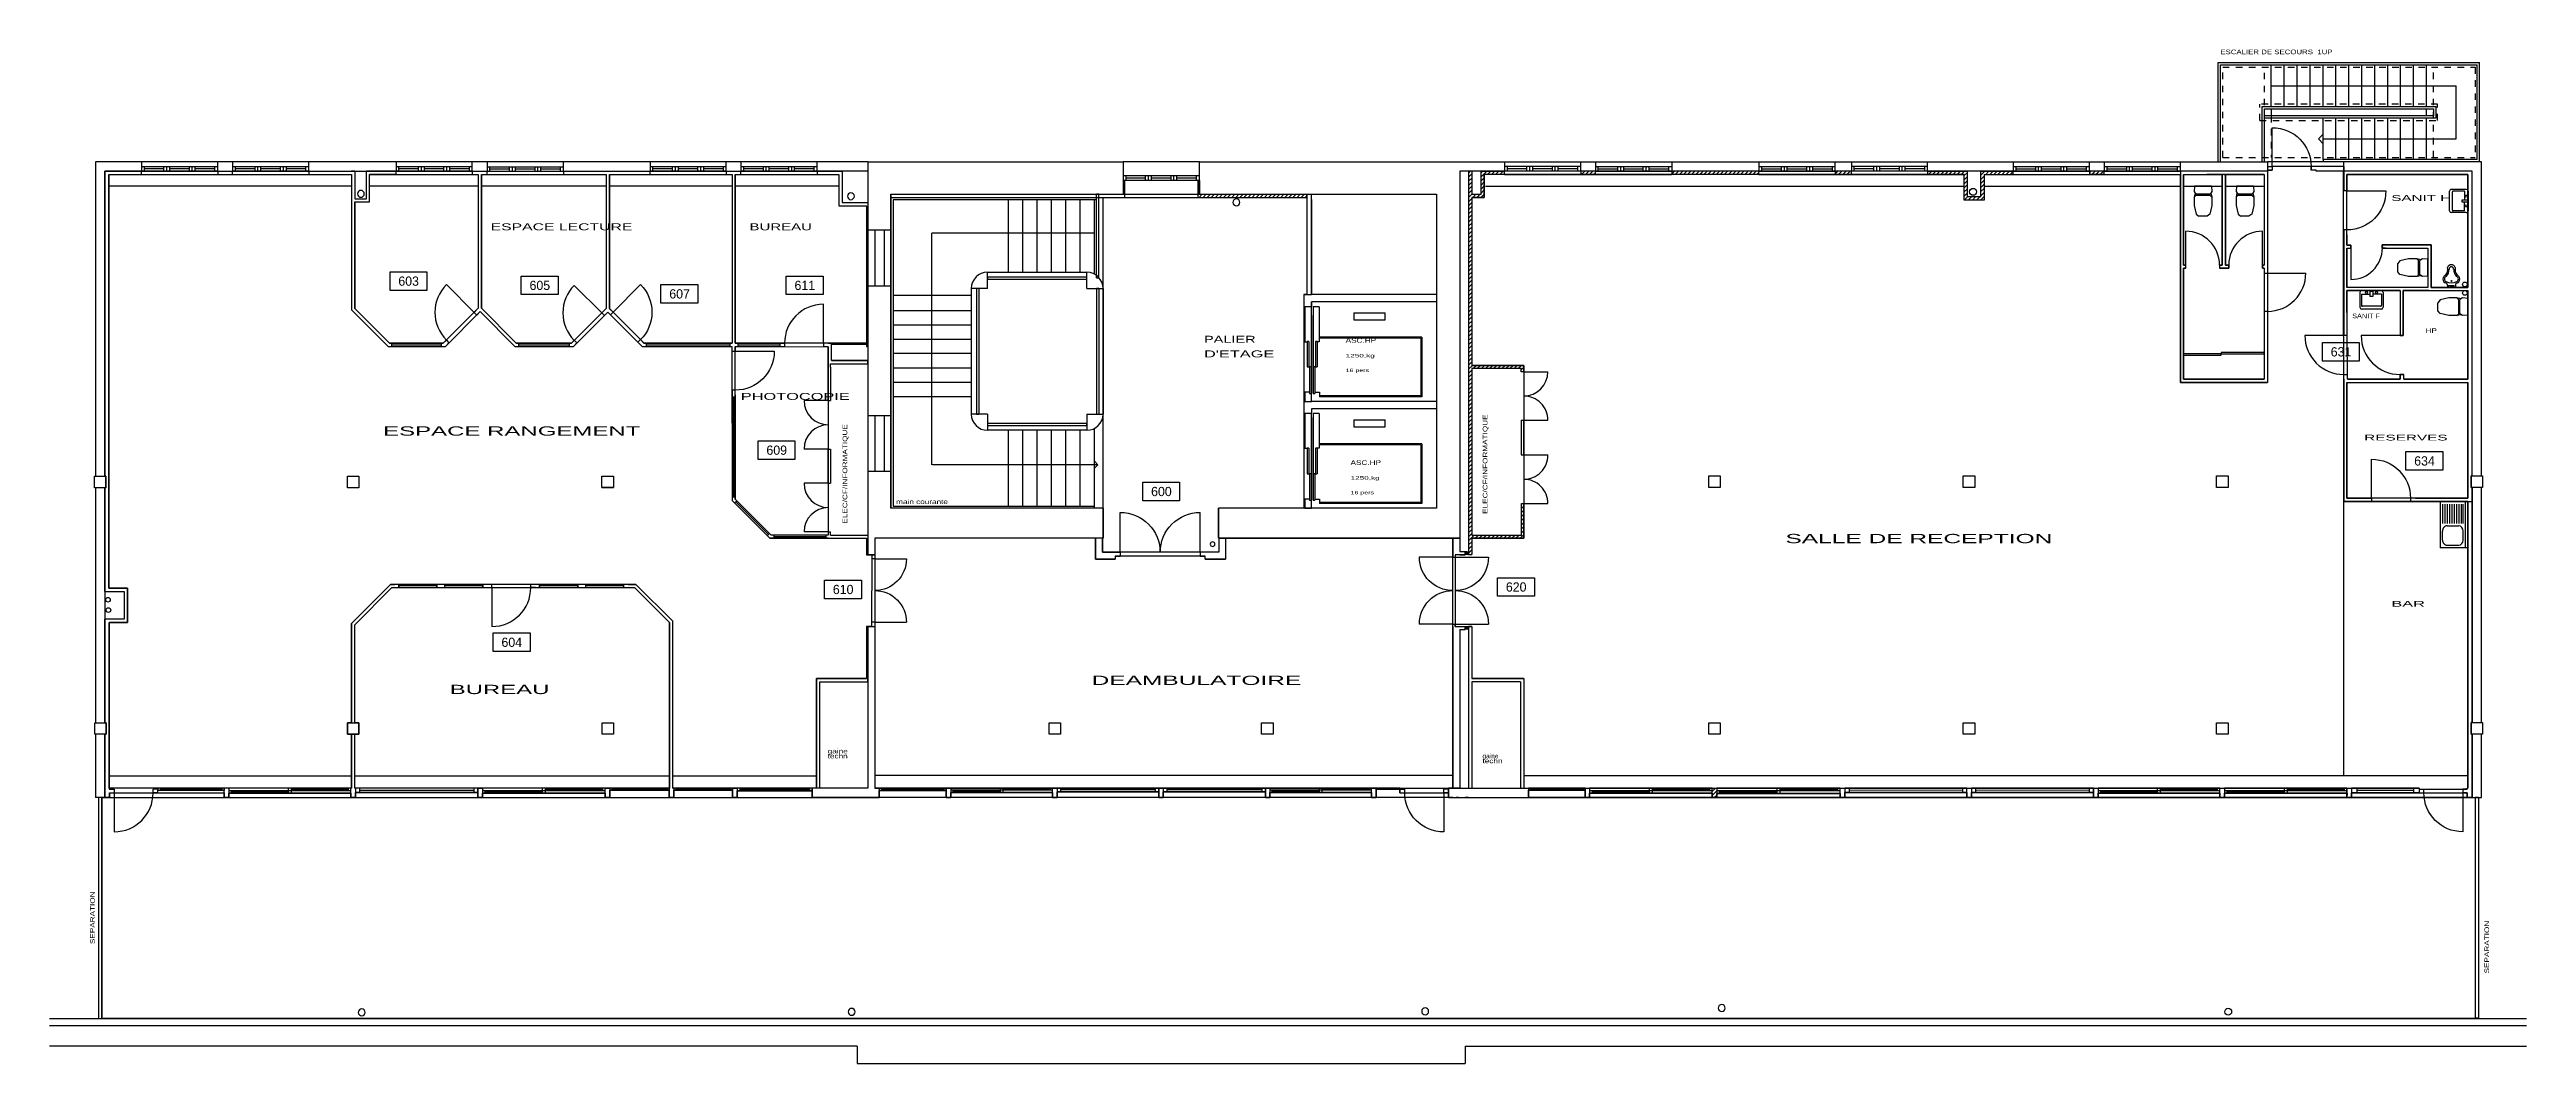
# Model space of a CAD drawing. Extents: x -18.1 to 35.5, y -11.5 to 10.4.
import ezdxf

# ---------------------------------------------------------------- set-up
doc = ezdxf.new("R2010")
doc.units = 0
doc.header["$MEASUREMENT"] = 0
doc.linetypes.add('_DASHED', pattern=[0.282222, 0.141111, -0.141111])
doc.linetypes.add('TRAIT_PLEIN', pattern=[0])
for name, color, linetype in [('ASCENSEURS', 1, 'TRAIT_PLEIN'), ('CLOIS6', 2, 'TRAIT_PLEIN'), ('ESCALIERS', 3, 'TRAIT_PLEIN'), ('MUR', 7, 'TRAIT_PLEIN'), ('PORTE', 3, 'TRAIT_PLEIN'), ('SANITAIRE', 6, 'TRAIT_PLEIN'), ('SPACES', 140, 'TRAIT_PLEIN'), ('TEXTES', 6, 'TRAIT_PLEIN'), ('VITRE', 1, 'TRAIT_PLEIN')]:
    doc.layers.add(name, color=color, linetype=linetype)

msp = doc.modelspace()

# ---------------------------------------------------------------- hatches: boundary and pattern name
at = {"layer": 'CLOIS6'}
h = msp.add_hatch(dxfattribs=at)
h.set_pattern_fill('ANSI31', color=256, scale=0.5, style=0)
h.paths.add_polyline_path([(12.646, 7.189), (12.918, 7.189), (12.918, 7.684), (13.356, 7.684), (13.356, 7.756), (12.848, 7.756), (12.848, 7.259), (12.646, 7.259), (12.646, 7.756), (12.576, 7.756), (12.576, -0.536), (12.646, -0.536), (12.646, -0.184), (13.771, -0.184), (13.771, -0.114), (13.771, -0.045), (13.771, 0.568), (13.721, 0.568), (13.721, -0.045), (13.721, -0.114), (12.646, -0.114), (12.646, 3.486), (13.718, 3.486), (13.718, 3.418), (13.771, 3.418), (13.771, 3.556), (12.646, 3.556)])
h.paths.add_polyline_path([(9.076, 7.256), (6.752, 7.256), (6.752, 7.556), (6.722, 7.556), (6.722, 7.186), (9.076, 7.186)])
h.paths.add_polyline_path([(15.323, 7.756), (15.006, 7.756), (15.006, 7.684), (15.323, 7.684)])
h.paths.add_polyline_path([(18.864, 7.756), (17.9, 7.756), (16.976, 7.756), (16.976, 7.684), (17.971, 7.684), (18.864, 7.684)])
h = msp.add_hatch(dxfattribs=at)
h.set_pattern_fill('ANSI31', color=256, scale=0.5, style=0)
h.paths.add_polyline_path([(20.865, 7.756), (20.514, 7.756), (20.514, 7.684), (20.865, 7.684)])
h.paths.add_polyline_path([(23.375, 7.756), (22.515, 7.756), (22.515, 7.684), (23.305, 7.684), (23.305, 7.131), (23.736, 7.131), (23.736, 7.684), (24.366, 7.684), (24.366, 7.756), (23.666, 7.756), (23.666, 7.201), (23.375, 7.201)])
h.paths.add_polyline_path([(26.336, 7.756), (26.016, 7.756), (26.016, 7.684), (26.336, 7.684)])
h = msp.add_hatch(dxfattribs=at)
h.set_pattern_fill('ANSI31', color=256, scale=0.5, style=0)
h.paths.add_polyline_path([(17.95, -5.591), (17.85, -5.591), (17.85, -5.791), (17.95, -5.791)])

# ---------------------------------------------------------------- linework, layer by layer
at = {"layer": 'ASCENSEURS'}
for p, q in [((9.176, 2.773), (9.176, 4.928)), ((9.176, 4.823), (9.037, 4.823)), ((9.037, 4.823), (9.037, 4.075)), ((9.037, 4.816), (9.037, 4.068)), ((9.176, 4.638), (9.176, 3.046)), ((9.347, 4.823), (9.212, 4.823)), ((9.212, 4.823), (9.212, 2.973)), ((9.347, 4.823), (9.347, 4.068)), ((10.092, 4.69), (10.092, 4.54)), ((10.092, 4.69), (10.773, 4.69)), ((10.092, 4.54), (10.773, 4.54)), ((10.773, 4.54), (10.773, 4.69)), ((9.037, 4.068), (9.082, 4.068)), ((9.122, 4.075), (9.082, 4.075)), ((9.082, 4.075), (9.082, 3.524)), ((9.122, 4.075), (9.122, 3.524)), ((9.303, 4.075), (9.263, 4.075)), ((9.263, 4.075), (9.263, 3.524)), ((9.303, 4.075), (9.303, 3.524)), ((9.347, 4.068), (9.303, 4.068)), ((9.347, 4.168), (9.347, 4.148)), ((11.567, 4.168), (9.347, 4.168)), ((11.547, 4.148), (9.347, 4.148)), ((11.547, 4.148), (11.547, 2.898)), ((11.567, 4.168), (11.567, 2.878)), ((9.082, 3.524), (9.122, 3.524)), ((9.176, 3.524), (9.136, 3.524)), ((9.136, 3.524), (9.136, 2.951)), ((9.176, 3.524), (9.176, 2.951)), ((9.252, 3.524), (9.212, 3.524)), ((9.212, 3.524), (9.212, 2.951)), ((9.252, 3.524), (9.252, 2.951)), ((9.263, 3.524), (9.303, 3.524)), ((9.136, 2.973), (9.037, 2.973)), ((9.037, 2.973), (9.037, 2.773)), ((9.037, 2.773), (9.176, 2.773)), ((9.136, 2.951), (9.176, 2.951)), ((9.212, 2.951), (9.252, 2.951)), ((9.252, 2.973), (9.351, 2.973)), ((9.351, 2.973), (9.351, 2.898)), ((9.351, 2.898), (9.351, 2.878)), ((11.547, 2.898), (9.351, 2.898)), ((11.567, 2.878), (9.351, 2.878)), ((9.176, 2.512), (9.037, 2.512)), ((9.037, 2.512), (9.037, 1.764)), ((9.176, 0.466), (9.176, 2.512)), ((9.176, 2.43), (9.176, 0.838)), ((9.347, 2.512), (9.212, 2.512)), ((9.212, 2.512), (9.212, 0.662)), ((9.347, 2.512), (9.347, 1.763)), ((10.092, 2.379), (10.092, 2.229)), ((10.092, 2.379), (10.773, 2.379)), ((10.092, 2.229), (10.773, 2.229)), ((10.773, 2.229), (10.773, 2.379)), ((9.037, 1.764), (9.082, 1.764)), ((9.122, 1.764), (9.082, 1.764)), ((9.082, 1.764), (9.082, 1.213)), ((9.122, 1.764), (9.122, 1.213)), ((9.347, 1.764), (9.263, 1.764)), ((9.263, 1.764), (9.263, 1.213)), ((9.303, 1.764), (9.303, 1.213)), ((9.347, 1.857), (9.347, 1.837)), ((11.567, 1.857), (9.347, 1.857)), ((11.547, 1.837), (9.347, 1.837)), ((11.547, 1.837), (11.547, 0.587)), ((11.567, 1.857), (11.567, 0.567)), ((9.082, 1.213), (9.122, 1.213)), ((9.176, 1.213), (9.136, 1.213)), ((9.136, 1.213), (9.136, 0.64)), ((9.176, 1.213), (9.176, 0.64)), ((9.252, 1.213), (9.212, 1.213)), ((9.212, 1.213), (9.212, 0.64)), ((9.252, 1.213), (9.252, 0.64)), ((9.263, 1.213), (9.303, 1.213)), ((9.136, 0.662), (9.037, 0.662)), ((9.037, 0.662), (9.037, 0.466)), ((9.136, 0.64), (9.176, 0.64)), ((9.212, 0.64), (9.252, 0.64)), ((9.252, 0.662), (9.351, 0.662)), ((9.351, 0.662), (9.351, 0.587)), ((9.351, 0.587), (9.351, 0.567)), ((11.547, 0.587), (9.351, 0.587)), ((11.567, 0.567), (9.351, 0.567)), ((9.037, 0.466), (9.176, 0.466))]:
    msp.add_line(p, q, dxfattribs=at)
at = {"layer": 'CLOIS6'}
for p, q in [((29.803, 8.954), (29.803, 9.104)), ((29.803, 9.104), (29.953, 9.104)), ((29.953, 8.954), (29.803, 8.954)), ((29.953, 9.104), (29.953, 8.954)), ((33.312, 8.954), (33.312, 9.104)), ((33.312, 9.104), (33.462, 9.104)), ((33.462, 8.954), (33.312, 8.954)), ((33.462, 9.104), (33.462, 8.954)), ((-16.939, 7.754), (-16.145, 7.754)), ((-16.939, 1.159), (-16.939, 7.754)), ((-16.85, 7.684), (-16.85, -1.264)), ((-16.85, 7.684), (-16.145, 7.684)), ((-16.145, 7.684), (-16.145, 7.754)), ((-16.145, 7.684), (-14.482, 7.684)), ((-14.495, 7.754), (-14.496, 7.684)), ((-14.495, 7.754), (-14.173, 7.754)), ((-14.482, 7.684), (-14.173, 7.684)), ((-14.173, 7.684), (-14.173, 7.754)), ((-14.173, 7.684), (-12.523, 7.684)), ((-12.523, 7.754), (-12.523, 7.684)), ((-12.523, 7.754), (-11.597, 7.754)), ((-12.523, 7.684), (-11.599, 7.684)), ((-11.529, 7.754), (-11.599, 7.754)), ((-11.599, 7.684), (-11.599, 4.76)), ((-11.529, 7.754), (-11.529, 7.16)), ((-11.278, 7.16), (-11.278, 7.754)), ((-10.635, 7.754), (-11.278, 7.754)), ((-11.208, 7.09), (-11.208, 7.684)), ((-10.635, 7.684), (-11.208, 7.684)), ((-10.635, 7.684), (-10.635, 7.754)), ((-10.635, 7.684), (-8.985, 7.684)), ((-8.985, 7.754), (-8.985, 7.684)), ((-8.985, 7.754), (-8.86, 7.754)), ((-8.985, 7.684), (-8.86, 7.684)), ((-8.86, 7.754), (-8.664, 7.754)), ((-8.86, 7.684), (-8.858, 4.791)), ((-8.789, 7.684), (-8.788, 4.791)), ((-8.789, 7.684), (-8.664, 7.684)), ((-8.664, 7.684), (-8.664, 7.754)), ((-8.664, 7.684), (-7.014, 7.684)), ((-7.014, 7.754), (-7.014, 7.684)), ((-7.014, 7.754), (-6.093, 7.754)), ((-7.014, 7.754), (-5.137, 7.754)), ((-7.014, 7.684), (-6.089, 7.684)), ((-6.089, 7.684), (-6.089, 4.787)), ((-6.019, 7.684), (-6.019, 4.787)), ((-6.019, 7.684), (-5.137, 7.684)), ((-5.137, 7.684), (-5.137, 7.754)), ((-5.137, 7.684), (-3.487, 7.684)), ((-3.487, 7.754), (-3.487, 7.684)), ((-3.487, 7.754), (-3.171, 7.754)), ((-3.487, 7.684), (-3.362, 7.684)), ((-3.362, 7.684), (-3.362, 4.036)), ((-3.292, 7.684), (-3.292, 4.036)), ((-3.292, 7.684), (-1.521, 7.684)), ((-3.171, 7.684), (-3.171, 7.754)), ((-1.521, 7.754), (-1.521, 7.684)), ((-1.521, 7.754), (-0.983, 7.754)), ((-1.521, 7.684), (-1.053, 7.684)), ((-1.053, 7.684), (-1.053, 7.009)), ((-0.983, 7.754), (-0.983, 7.079)), ((5.132, 7.556), (5.102, 7.556)), ((5.102, 7.556), (5.102, 7.256)), ((5.132, 7.556), (5.132, 7.186)), ((6.752, 7.556), (6.722, 7.556)), ((6.722, 7.556), (6.722, 7.186)), ((6.752, 7.556), (6.752, 7.256)), ((12.646, 7.756), (12.576, 7.756)), ((12.576, 7.756), (12.576, -0.536)), ((12.646, 7.756), (12.646, 7.259)), ((12.918, 7.757), (12.848, 7.757)), ((12.848, 7.259), (12.848, 7.757)), ((12.848, 7.756), (13.356, 7.756)), ((12.918, 7.189), (12.918, 7.684)), ((13.356, 7.684), (12.92, 7.684)), ((13.356, 7.684), (13.356, 7.756)), ((13.356, 7.684), (15.006, 7.684)), ((15.006, 7.756), (15.006, 7.684)), ((15.323, 7.756), (15.006, 7.756)), ((15.323, 7.684), (15.006, 7.684)), ((15.006, 7.684), (15.323, 7.684)), ((15.323, 7.684), (15.323, 7.756)), ((15.323, 7.684), (16.973, 7.684)), ((17.971, 7.684), (16.973, 7.684)), ((17.9, 7.756), (16.976, 7.756)), ((16.976, 7.756), (16.976, 7.684)), ((18.864, 7.756), (17.9, 7.756)), ((18.864, 7.684), (17.971, 7.684)), ((18.864, 7.684), (18.864, 7.756)), ((18.864, 7.684), (20.514, 7.684)), ((20.514, 7.756), (20.514, 7.684)), ((20.865, 7.756), (20.514, 7.756)), ((20.865, 7.684), (20.514, 7.684)), ((20.514, 7.684), (20.865, 7.684)), ((20.865, 7.684), (20.865, 7.756)), ((20.865, 7.684), (22.515, 7.684)), ((22.515, 7.756), (22.515, 7.684)), ((22.515, 7.756), (23.375, 7.756)), ((22.515, 7.684), (23.305, 7.684)), ((22.515, 7.684), (23.305, 7.684)), ((23.305, 7.131), (23.305, 7.684)), ((23.375, 7.201), (23.375, 7.756)), ((23.666, 7.201), (23.666, 7.756)), ((23.666, 7.756), (24.366, 7.756)), ((23.736, 7.684), (23.736, 7.131)), ((23.736, 7.684), (24.428, 7.684)), ((23.736, 7.684), (24.366, 7.684)), ((24.366, 7.684), (24.366, 7.756)), ((24.428, 7.684), (26.016, 7.684)), ((26.016, 7.756), (26.016, 7.684)), ((26.336, 7.756), (26.016, 7.756)), ((26.336, 7.684), (26.016, 7.684)), ((26.016, 7.684), (27.986, 7.684)), ((26.336, 7.684), (26.336, 7.756)), ((28.82, 7.756), (27.986, 7.756)), ((27.986, 7.756), (27.986, 3.184)), ((28.055, 7.684), (28.557, 7.684)), ((28.056, 7.684), (28.056, 5.727)), ((29.801, 7.684), (28.557, 7.684)), ((29.871, 7.756), (28.82, 7.756)), ((28.89, 7.754), (28.89, 7.754)), ((28.893, 5.727), (28.893, 7.684)), ((28.928, 7.684), (28.963, 7.684)), ((28.963, 7.684), (28.963, 5.727)), ((29.801, 7.684), (29.801, 6.286)), ((29.871, 7.856), (29.871, 7.776)), ((29.871, 7.856), (29.871, 7.856)), ((29.871, 7.856), (29.871, 7.776)), ((29.871, 7.856), (29.975, 7.856)), ((29.871, 7.776), (29.975, 7.776)), ((29.871, 7.756), (29.871, 6.286)), ((29.975, 7.856), (29.975, 7.776)), ((30.921, 7.856), (30.816, 7.856)), ((30.816, 7.856), (30.816, 7.776)), ((30.921, 7.776), (30.816, 7.776)), ((31.521, 7.856), (30.921, 7.856)), ((30.921, 7.756), (30.921, 7.776)), ((31.521, 7.756), (30.921, 7.756)), ((31.521, 7.856), (31.521, 7.756)), ((31.521, 7.756), (31.521, 7.328)), ((34.301, 7.756), (31.521, 7.756)), ((31.591, 7.684), (31.591, 7.433)), ((34.209, 7.684), (31.591, 7.684)), ((34.209, 5.244), (34.209, 7.684)), ((34.301, 1.166), (34.301, 7.756)), ((-11.599, 7.431), (-16.85, 7.431)), ((-11.529, 7.16), (-11.278, 7.16)), ((-11.529, 7.09), (-11.529, 4.789)), ((-11.529, 7.09), (-11.208, 7.09)), ((-8.86, 7.431), (-11.208, 7.431)), ((-6.089, 7.431), (-8.789, 7.429)), ((-3.362, 7.431), (-6.019, 7.431)), ((-1.053, 7.431), (-3.292, 7.431)), ((-1.053, 7.009), (-0.45, 7.009)), ((-0.983, 7.079), (-0.424, 7.079)), ((-0.45, 7.009), (-0.45, 3.966)), ((-0.424, 7.079), (-0.424, 3.966)), ((0.076, 7.256), (5.102, 7.256)), ((0.076, 0.466), (0.076, 7.256)), ((0.076, 7.186), (5.132, 7.186)), ((0.122, 7.136), (0.122, 0.513)), ((4.527, 7.136), (0.122, 7.136)), ((4.527, 7.136), (4.527, 7.186)), ((4.578, 7.256), (4.528, 7.256)), ((4.528, 5.453), (4.528, 7.256)), ((4.578, 5.453), (4.578, 7.256)), ((5.132, 7.186), (6.722, 7.186)), ((6.722, 7.186), (9.076, 7.186)), ((6.752, 7.256), (9.076, 7.256)), ((9.076, 7.186), (9.076, 7.256)), ((12.646, 7.259), (12.848, 7.259)), ((12.646, 7.189), (12.646, 3.556)), ((12.646, 7.189), (12.918, 7.189)), ((12.943, 7.434), (17.97, 7.433)), ((17.97, 7.433), (23.305, 7.433)), ((23.736, 7.131), (23.305, 7.131)), ((23.666, 7.201), (23.375, 7.201)), ((23.736, 7.433), (27.986, 7.433)), ((28.056, 7.433), (28.893, 7.433)), ((28.963, 7.433), (29.801, 7.433)), ((31.591, 7.328), (31.521, 7.328)), ((31.591, 7.433), (31.591, 7.328)), ((-0.424, 6.478), (-0.424, 5.278)), ((31.521, 6.488), (31.521, 4.304)), ((31.591, 6.488), (31.521, 6.488)), ((31.591, 6.383), (31.591, 6.488)), ((29.801, 6.286), (29.801, 5.727)), ((29.871, 6.286), (29.871, 5.554)), ((31.591, 6.383), (31.591, 6.158)), ((31.591, 6.164), (31.591, 6.164)), ((31.591, 6.158), (31.676, 6.158)), ((31.591, 6.094), (31.591, 5.244)), ((31.591, 6.094), (31.591, 6.094)), ((31.591, 6.094), (31.676, 6.094)), ((31.676, 6.158), (31.676, 6.094)), ((32.356, 6.164), (33.41, 6.164)), ((32.356, 6.094), (32.356, 6.164)), ((32.441, 6.094), (32.356, 6.094)), ((32.441, 6.094), (33.34, 6.094)), ((33.34, 6.094), (33.34, 5.244)), ((33.41, 6.164), (33.41, 5.244)), ((4.528, 5.453), (4.578, 5.453)), ((28.056, 5.727), (28.102, 5.727)), ((28.056, 5.657), (28.056, 3.254)), ((28.102, 5.657), (28.056, 5.657)), ((28.102, 5.657), (28.102, 5.727)), ((28.832, 5.727), (28.832, 5.657)), ((28.832, 5.727), (28.893, 5.727)), ((29.033, 5.657), (28.832, 5.657)), ((28.963, 5.727), (29.033, 5.727)), ((29.033, 5.727), (29.033, 5.657)), ((29.763, 5.657), (29.763, 5.727)), ((29.763, 5.727), (29.801, 5.727)), ((29.801, 5.657), (29.763, 5.657)), ((29.801, 5.657), (29.801, 5.554)), ((29.801, 5.554), (29.871, 5.554)), ((33.34, 5.244), (31.591, 5.244)), ((31.591, 5.174), (31.591, 4.2)), ((32.74, 5.174), (31.591, 5.174)), ((32.74, 5.174), (32.74, 4.304)), ((32.81, 5.174), (32.81, 4.2)), ((33.36, 5.174), (32.81, 5.174)), ((33.36, 5.174), (34.209, 5.174)), ((33.36, 5.174), (33.36, 5.174)), ((33.41, 5.244), (34.209, 5.244)), ((34.209, 3.254), (34.209, 5.174)), ((-11.599, 4.76), (-10.806, 3.967)), ((-11.529, 4.789), (-10.777, 4.037)), ((-8.872, 4.777), (-8.946, 4.702)), ((-8.946, 4.702), (-8.89, 4.645)), ((-8.816, 4.719), (-8.89, 4.645)), ((-8.858, 4.791), (-8.872, 4.777)), ((-8.816, 4.719), (-8.063, 3.966)), ((-8.788, 4.791), (-8.034, 4.036)), ((-6.11, 4.766), (-6.184, 4.692)), ((-6.184, 4.692), (-6.127, 4.636)), ((-6.054, 4.71), (-6.127, 4.636)), ((-6.089, 4.787), (-6.11, 4.766)), ((-6.054, 4.71), (-5.995, 4.651)), ((-6.019, 4.787), (-6.012, 4.781)), ((-6.012, 4.781), (-5.938, 4.707)), ((-5.995, 4.651), (-5.938, 4.707)), ((29.801, 4.724), (29.801, 3.254)), ((29.871, 4.724), (29.801, 4.724)), ((29.871, 4.724), (29.871, 3.184)), ((31.521, 4.304), (31.521, 4.2)), ((32.74, 4.304), (32.74, 4.2)), ((-10.806, 3.967), (-9.564, 3.967)), ((-10.777, 4.037), (-9.612, 4.037)), ((-10.732, 4.037), (-10.732, 3.967)), ((-9.659, 4.037), (-9.659, 3.967)), ((-9.612, 4.037), (-9.546, 4.102)), ((-9.564, 3.967), (-9.49, 4.046)), ((-9.546, 4.102), (-9.49, 4.046)), ((-8.063, 3.966), (-6.796, 3.966)), ((-8.034, 4.036), (-6.84, 4.036)), ((-7.987, 4.037), (-7.987, 3.966)), ((-6.886, 4.037), (-6.886, 3.966)), ((-6.84, 4.036), (-6.778, 4.098)), ((-6.796, 3.966), (-6.722, 4.042)), ((-6.778, 4.098), (-6.722, 4.042)), ((-5.344, 4.113), (-5.4, 4.056)), ((-5.31, 3.966), (-5.4, 4.056)), ((-5.27, 4.038), (-5.344, 4.113)), ((-5.31, 3.966), (-3.371, 3.966)), ((-5.27, 4.038), (-5.267, 4.036)), ((-5.267, 4.036), (-3.362, 4.036)), ((-5.22, 4.036), (-5.22, 3.966)), ((-3.413, 4.035), (-3.413, 3.966)), ((-3.371, 3.966), (-3.371, 3.861)), ((-3.371, 3.861), (-3.292, 3.861)), ((-3.292, 4.036), (-2.33, 4.036)), ((-3.292, 3.966), (-2.225, 3.966)), ((-3.292, 3.966), (-3.292, 3.861)), ((-3.24, 4.035), (-3.24, 3.966)), ((-2.33, 4.036), (-2.33, 3.966)), ((-2.33, 4.036), (-2.225, 4.036)), ((-2.225, 4.036), (-2.225, 3.966)), ((-1.28, 4.036), (-1.385, 4.036)), ((-1.385, 4.036), (-1.385, 3.956)), ((-1.28, 3.956), (-1.385, 3.956)), ((-1.28, 4.036), (-1.277, 4.036)), ((-1.28, 4.036), (-1.212, 4.036)), ((-1.28, 3.515), (-1.28, 3.956)), ((-1.21, 3.659), (-1.21, 4.036)), ((-0.45, 3.966), (-0.424, 3.966)), ((31.591, 4.2), (31.521, 4.2)), ((32.81, 4.2), (32.74, 4.2)), ((-1.28, 2.795), (-1.28, 3.515)), ((-1.23, 3.589), (-0.424, 3.589)), ((-1.23, 3.515), (-1.23, 3.589)), ((-1.23, 3.515), (-1.23, 2.795)), ((-1.21, 3.659), (-0.424, 3.659)), ((-1.21, 3.589), (-1.21, 3.589)), ((-0.424, 3.589), (-0.424, 3.659)), ((13.771, 3.556), (12.646, 3.556)), ((13.718, 3.486), (12.646, 3.486)), ((12.646, 3.486), (12.646, -0.114)), ((13.701, 3.486), (13.701, 3.486)), ((13.718, 3.418), (13.718, 3.486)), ((13.77, 3.418), (13.718, 3.418)), ((13.771, 3.418), (13.771, 3.556)), ((13.771, 3.486), (13.771, 3.486)), ((13.771, 3.486), (13.771, 3.486)), ((28.056, 3.254), (29.801, 3.254)), ((31.521, 3.254), (31.521, 3.359)), ((31.521, 3.359), (31.6, 3.359)), ((31.521, 3.254), (31.521, 3.254)), ((31.521, 3.254), (31.521, 3.254)), ((31.521, 3.254), (31.521, 0.614)), ((31.6, 3.254), (31.6, 3.359)), ((31.6, 3.254), (32.74, 3.254)), ((32.74, 3.254), (32.74, 3.359)), ((32.74, 3.359), (32.819, 3.359)), ((32.819, 3.254), (32.819, 3.359)), ((32.819, 3.254), (34.209, 3.254)), ((-3.362, 3.021), (-3.362, 0.63)), ((-3.292, 3.021), (-3.362, 3.021)), ((-3.292, 2.916), (-3.292, 3.021)), ((-3.292, 2.916), (-3.292, 0.659)), ((-1.28, 2.795), (-1.23, 2.795)), ((27.986, 3.184), (29.871, 3.184)), ((31.591, 3.184), (31.591, 0.684)), ((31.591, 3.184), (34.209, 3.184)), ((34.209, 0.684), (34.209, 3.184)), ((34.209, 0.684), (34.209, 3.184)), ((13.718, 2.368), (13.771, 2.368)), ((13.718, 2.368), (13.718, 1.618)), ((13.771, 1.618), (13.771, 2.368)), ((-1.28, 1.005), (-1.28, 1.745)), ((-1.28, 1.745), (-1.23, 1.745)), ((-1.23, 1.745), (-1.23, 1.005)), ((13.718, 1.618), (13.771, 1.618)), ((-16.914, 1.159), (-16.939, 1.159)), ((-16.914, 0.909), (-16.914, 1.159)), ((34.301, 1.166), (34.276, 1.166)), ((34.276, 1.166), (34.276, 0.916)), ((-16.939, 0.909), (-16.914, 0.909)), ((-16.939, -1.334), (-16.939, 0.909)), ((-2.548, -0.184), (-3.362, 0.63)), ((-2.519, -0.114), (-3.292, 0.659)), ((-1.28, 1.005), (-1.23, 1.005)), ((13.721, 0.568), (13.771, 0.568)), ((13.721, -0.045), (13.721, 0.568)), ((13.771, -0.045), (13.771, 0.568)), ((31.521, 0.614), (32.125, 0.614)), ((31.591, 0.684), (32.021, 0.684)), ((32.021, 0.684), (32.125, 0.684)), ((32.125, 0.684), (32.125, 0.614)), ((33.071, 0.684), (32.966, 0.684)), ((32.966, 0.684), (32.966, 0.614)), ((32.966, 0.614), (34.301, 0.614)), ((33.071, 0.684), (34.209, 0.684)), ((34.209, 0.611), (34.209, -5.591)), ((34.276, 0.916), (34.301, 0.916)), ((34.301, 0.916), (34.301, -4.171)), ((4.481, 0.466), (0.076, 0.466)), ((0.122, 0.513), (4.481, 0.513)), ((4.481, 0.466), (4.481, 0.513)), ((-1.28, -0.184), (-2.548, -0.184)), ((-2.548, -0.184), (-0.454, -0.184)), ((-1.28, -0.114), (-2.519, -0.114)), ((-1.28, -0.045), (-1.23, -0.045)), ((-1.28, -0.045), (-1.28, -0.114)), ((-1.23, -0.047), (-1.23, -0.045)), ((-1.23, -0.114), (-1.23, -0.047)), ((-1.23, -0.114), (-0.424, -0.114)), ((-1.21, -0.114), (-1.21, -0.114)), ((-0.454, -0.184), (-0.454, -0.54)), ((-0.424, -0.114), (-0.424, -0.54)), ((4.656, -0.184), (4.506, -0.184)), ((4.506, -0.184), (4.506, -0.638)), ((4.656, -0.184), (4.656, -0.488)), ((4.656, -0.488), (5.041, -0.488)), ((5.041, -0.488), (5.041, -0.568)), ((7.17, -0.488), (6.769, -0.488)), ((6.769, -0.488), (6.769, -0.573)), ((7.32, -0.184), (7.17, -0.184)), ((7.17, -0.184), (7.17, -0.488)), ((7.32, -0.184), (7.32, -0.638)), ((12.386, -0.184), (12.236, -0.184)), ((12.236, -0.184), (12.236, -0.54)), ((12.386, -0.184), (12.386, -0.47)), ((12.386, -0.47), (12.507, -0.47)), ((12.507, -0.54), (12.507, -0.47)), ((12.646, -0.114), (13.721, -0.114)), ((12.646, -0.184), (13.771, -0.184)), ((12.646, -0.184), (12.646, -0.536)), ((13.721, -0.114), (13.721, -0.045)), ((13.771, -0.114), (13.771, -0.045)), ((13.771, -0.184), (13.771, -0.114)), ((-0.454, -0.54), (-0.424, -0.54)), ((-0.339, -0.54), (-0.339, -0.629)), ((-0.339, -0.54), (-0.274, -0.54)), ((-0.274, -0.629), (-0.339, -0.629)), ((-0.274, -0.54), (-0.274, -0.629)), ((4.506, -0.638), (4.929, -0.638)), ((4.929, -0.568), (4.929, -0.638)), ((4.929, -0.568), (5.041, -0.568)), ((6.769, -0.573), (6.879, -0.573)), ((6.879, -0.638), (6.879, -0.573)), ((6.879, -0.638), (7.32, -0.638)), ((12.236, -0.54), (12.236, -0.592)), ((12.236, -0.592), (12.287, -0.592)), ((12.386, -0.54), (12.287, -0.54)), ((12.287, -0.54), (12.287, -0.592)), ((12.386, -0.54), (12.507, -0.54)), ((12.576, -0.536), (12.646, -0.536)), ((-16.939, -1.334), (-16.52, -1.334)), ((-16.85, -1.264), (-16.45, -1.264)), ((-16.52, -1.334), (-16.52, -1.936)), ((-16.45, -1.264), (-16.45, -2.006)), ((-11.598, -2.026), (-10.753, -1.181)), ((-11.528, -2.055), (-10.724, -1.251)), ((-10.753, -1.181), (-10.665, -1.181)), ((-10.724, -1.251), (-10.665, -1.251)), ((-8.561, -1.181), (-10.665, -1.181)), ((-10.665, -1.251), (-8.665, -1.251)), ((-10.577, -1.181), (-10.577, -1.251)), ((-9.754, -1.181), (-9.754, -1.251)), ((-9.754, -1.251), (-9.576, -1.251)), ((-9.576, -1.251), (-9.576, -1.181)), ((-8.754, -1.181), (-8.754, -1.251)), ((-8.665, -1.181), (-8.665, -1.181)), ((-8.665, -1.251), (-8.665, -1.251)), ((-8.665, -1.251), (-8.561, -1.251)), ((-8.561, -1.251), (-8.561, -1.181)), ((-5.615, -1.181), (-7.72, -1.181)), ((-7.72, -1.251), (-7.72, -1.181)), ((-7.615, -1.251), (-7.72, -1.251)), ((-7.615, -1.181), (-7.615, -1.181)), ((-7.615, -1.251), (-7.615, -1.251)), ((-7.615, -1.251), (-5.615, -1.251)), ((-7.527, -1.181), (-7.527, -1.251)), ((-6.704, -1.181), (-6.704, -1.251)), ((-6.704, -1.251), (-6.526, -1.251)), ((-6.526, -1.251), (-6.526, -1.181)), ((-5.704, -1.251), (-5.704, -1.181)), ((-5.615, -1.181), (-5.443, -1.181)), ((-5.615, -1.251), (-5.472, -1.251)), ((-4.715, -2.008), (-5.472, -1.251)), ((-4.645, -1.979), (-5.443, -1.181)), ((-16.52, -1.936), (-16.939, -1.936)), ((-16.939, -4.174), (-16.939, -1.936)), ((-16.847, -2.006), (-16.847, -5.611)), ((-16.45, -2.006), (-16.847, -2.006)), ((-11.598, -4.174), (-11.598, -2.026)), ((-11.528, -4.174), (-11.528, -2.055)), ((-4.715, -5.591), (-4.715, -2.008)), ((-4.645, -5.591), (-4.645, -1.979)), ((-0.454, -2.09), (-0.454, -3.219)), ((-0.454, -2.09), (-0.424, -2.09)), ((-0.424, -2.09), (-0.424, -3.207)), ((-0.342, -2.002), (-0.342, -2.091)), ((-0.275, -2.002), (-0.342, -2.002)), ((-0.342, -2.091), (-0.275, -2.091)), ((-0.275, -2.002), (-0.275, -2.091)), ((12.236, -2.09), (12.236, -2.039)), ((12.236, -2.039), (12.287, -2.039)), ((12.236, -2.09), (12.236, -5.591)), ((12.287, -2.09), (12.287, -2.039)), ((12.287, -2.09), (12.386, -2.09)), ((12.386, -2.09), (12.507, -2.09)), ((12.507, -2.16), (12.507, -2.09)), ((12.646, -2.092), (12.576, -2.092)), ((12.576, -2.092), (12.576, -4.489)), ((12.646, -2.092), (12.646, -3.216)), ((12.386, -2.16), (12.386, -5.591)), ((12.386, -2.16), (12.507, -2.16)), ((13.776, -3.216), (12.646, -3.216)), ((13.776, -3.216), (13.776, -5.591)), ((-1.533, -5.591), (-1.533, -3.219)), ((-1.533, -3.219), (-0.454, -3.219)), ((-1.463, -5.591), (-1.463, -3.289)), ((-1.463, -3.289), (-0.424, -3.289)), ((-0.424, -3.289), (-0.424, -3.219)), ((13.706, -3.286), (12.646, -3.286)), ((12.646, -3.286), (12.646, -4.489)), ((13.706, -3.286), (13.706, -5.591)), ((-16.908, -4.174), (-16.939, -4.174)), ((-16.908, -4.424), (-16.908, -4.174)), ((-11.598, -4.174), (-11.528, -4.174)), ((-11.598, -4.174), (-11.528, -4.174)), ((34.301, -4.171), (34.276, -4.171)), ((34.276, -4.171), (34.276, -4.421)), ((-16.939, -4.424), (-16.939, -5.791)), ((-16.939, -4.424), (-16.908, -4.424)), ((-11.531, -4.424), (-11.601, -4.424)), ((-11.601, -5.591), (-11.601, -4.424)), ((-11.601, -4.424), (-11.531, -4.424)), ((-11.531, -5.591), (-11.531, -4.424)), ((12.576, -4.489), (12.576, -5.59)), ((12.646, -4.489), (12.646, -5.59)), ((34.276, -4.421), (34.301, -4.421)), ((34.301, -4.421), (34.301, -5.791)), ((-17.004, -5.791), (-17.074, -5.791)), ((-17.074, -5.791), (-17.074, -10.574)), ((-17.004, -5.791), (-17.004, -10.574)), ((-16.84, -5.791), (-16.939, -5.791)), ((-16.847, -5.611), (-16.735, -5.611)), ((-16.84, -5.691), (-16.84, -5.791)), ((-16.84, -5.691), (-16.735, -5.691)), ((-16.735, -5.611), (-16.735, -5.691)), ((-15.79, -5.611), (-15.895, -5.611)), ((-15.895, -5.691), (-15.895, -5.611)), ((-15.79, -5.691), (-15.895, -5.691)), ((-15.79, -5.691), (-15.789, -5.615)), ((-14.258, -5.591), (-14.358, -5.591)), ((-14.358, -5.791), (-14.358, -5.591)), ((-14.258, -5.791), (-14.358, -5.791)), ((-14.258, -5.791), (-14.358, -5.791)), ((-14.258, -5.591), (-14.258, -5.791)), ((-14.258, -5.591), (-14.258, -5.791)), ((-11.616, -5.791), (-11.616, -5.591)), ((-11.616, -5.791), (-11.616, -5.591)), ((-11.616, -5.591), (-11.601, -5.591)), ((-11.516, -5.791), (-11.616, -5.791)), ((-11.516, -5.791), (-11.616, -5.791)), ((-11.531, -5.591), (-11.516, -5.591)), ((-11.516, -5.591), (-11.516, -5.791)), ((-11.516, -5.591), (-11.516, -5.791)), ((-8.762, -5.591), (-8.862, -5.591)), ((-8.862, -5.791), (-8.862, -5.591)), ((-8.862, -5.791), (-8.862, -5.591)), ((-8.862, -5.591), (-8.762, -5.591)), ((-8.762, -5.791), (-8.862, -5.791)), ((-8.762, -5.791), (-8.862, -5.791)), ((-8.762, -5.591), (-8.762, -5.791)), ((-8.762, -5.591), (-8.762, -5.791)), ((-6.009, -5.591), (-6.109, -5.591)), ((-6.109, -5.791), (-6.109, -5.591)), ((-6.109, -5.791), (-6.109, -5.591)), ((-6.109, -5.591), (-6.009, -5.591)), ((-6.009, -5.791), (-6.109, -5.791)), ((-6.009, -5.791), (-6.109, -5.791)), ((-6.008, -5.591), (-6.009, -5.635)), ((-6.009, -5.591), (-6.009, -5.791)), ((-6.009, -5.591), (-6.009, -5.791)), ((-4.722, -5.791), (-4.722, -5.591)), ((-4.722, -5.791), (-4.722, -5.591)), ((-4.722, -5.591), (-4.715, -5.591)), ((-4.622, -5.791), (-4.722, -5.791)), ((-4.622, -5.791), (-4.722, -5.791)), ((-4.645, -5.591), (-4.622, -5.591)), ((-4.622, -5.591), (-4.622, -5.791)), ((-4.622, -5.591), (-4.622, -5.791)), ((-3.255, -5.591), (-3.355, -5.591)), ((-3.355, -5.791), (-3.355, -5.591)), ((-3.355, -5.791), (-3.355, -5.591)), ((-3.355, -5.591), (-3.255, -5.591)), ((-3.255, -5.791), (-3.355, -5.791)), ((-3.255, -5.791), (-3.355, -5.791)), ((-3.255, -5.591), (-3.255, -5.791)), ((-3.255, -5.591), (-3.255, -5.791)), ((-1.463, -5.591), (-1.533, -5.591)), ((1.374, -5.591), (1.274, -5.591)), ((1.274, -5.791), (1.274, -5.591)), ((1.274, -5.791), (1.274, -5.591)), ((1.274, -5.591), (1.374, -5.591)), ((1.374, -5.791), (1.274, -5.791)), ((1.374, -5.791), (1.274, -5.791)), ((1.374, -5.591), (1.374, -5.791)), ((1.374, -5.591), (1.374, -5.791)), ((3.673, -5.591), (3.574, -5.591)), ((3.574, -5.791), (3.574, -5.591)), ((3.574, -5.591), (3.673, -5.591)), ((3.673, -5.791), (3.574, -5.791)), ((3.673, -5.791), (3.574, -5.791)), ((3.673, -5.591), (3.673, -5.791)), ((3.673, -5.591), (3.673, -5.791)), ((5.971, -5.591), (5.871, -5.591)), ((5.871, -5.791), (5.871, -5.591)), ((5.871, -5.791), (5.871, -5.591)), ((5.871, -5.591), (5.971, -5.591)), ((5.971, -5.791), (5.871, -5.791)), ((5.971, -5.791), (5.871, -5.791)), ((5.971, -5.591), (5.971, -5.791)), ((5.971, -5.591), (5.971, -5.791)), ((8.28, -5.591), (8.18, -5.591)), ((8.18, -5.791), (8.18, -5.591)), ((8.18, -5.791), (8.18, -5.591)), ((8.18, -5.591), (8.28, -5.591)), ((8.28, -5.791), (8.18, -5.791)), ((8.28, -5.791), (8.18, -5.791)), ((8.28, -5.591), (8.28, -5.791)), ((8.28, -5.591), (8.28, -5.791)), ((10.578, -5.591), (10.48, -5.591)), ((10.48, -5.791), (10.48, -5.591)), ((10.48, -5.591), (10.578, -5.591)), ((10.578, -5.791), (10.48, -5.791)), ((10.578, -5.791), (10.48, -5.791)), ((10.578, -5.591), (10.578, -5.791)), ((10.578, -5.591), (10.578, -5.791)), ((11.091, -5.611), (11.197, -5.611)), ((11.091, -5.691), (11.091, -5.611)), ((11.091, -5.691), (11.197, -5.691)), ((11.197, -5.691), (11.197, -5.611)), ((12.144, -5.611), (12.04, -5.611)), ((12.04, -5.691), (12.04, -5.611)), ((12.144, -5.691), (12.04, -5.691)), ((12.144, -5.611), (12.144, -5.691)), ((12.386, -5.591), (12.237, -5.591)), ((12.372, -5.591), (12.386, -5.591)), ((12.576, -5.59), (12.646, -5.59)), ((13.706, -5.591), (13.776, -5.591)), ((15.099, -5.591), (15.199, -5.591)), ((15.099, -5.791), (15.099, -5.591)), ((15.099, -5.791), (15.099, -5.591)), ((15.099, -5.591), (15.199, -5.591)), ((15.099, -5.791), (15.199, -5.791)), ((15.199, -5.791), (15.099, -5.791)), ((15.199, -5.591), (15.199, -5.791)), ((15.199, -5.591), (15.199, -5.791)), ((17.849, -5.591), (17.95, -5.591)), ((17.849, -5.791), (17.849, -5.591)), ((17.849, -5.791), (17.95, -5.791)), ((17.85, -5.791), (17.85, -5.591)), ((17.85, -5.591), (17.95, -5.591)), ((17.95, -5.791), (17.85, -5.791)), ((17.95, -5.591), (17.95, -5.791)), ((17.95, -5.591), (17.95, -5.791)), ((20.623, -5.591), (20.723, -5.591)), ((20.623, -5.791), (20.623, -5.591)), ((20.623, -5.791), (20.623, -5.591)), ((20.623, -5.591), (20.723, -5.591)), ((20.623, -5.791), (20.723, -5.791)), ((20.723, -5.791), (20.623, -5.791)), ((20.723, -5.591), (20.723, -5.791)), ((20.723, -5.591), (20.723, -5.791)), ((23.362, -5.591), (23.462, -5.591)), ((23.362, -5.791), (23.362, -5.591)), ((23.362, -5.791), (23.462, -5.791)), ((23.462, -5.591), (23.462, -5.791)), ((26.102, -5.591), (26.202, -5.591)), ((26.102, -5.791), (26.102, -5.591)), ((26.102, -5.791), (26.102, -5.591)), ((26.102, -5.591), (26.202, -5.591)), ((26.102, -5.791), (26.202, -5.791)), ((26.202, -5.791), (26.102, -5.791)), ((26.202, -5.591), (26.202, -5.791)), ((26.202, -5.591), (26.202, -5.791)), ((28.841, -5.791), (28.841, -5.591)), ((28.841, -5.591), (28.941, -5.591)), ((28.841, -5.791), (28.841, -5.591)), ((28.841, -5.591), (28.941, -5.591)), ((28.941, -5.791), (28.841, -5.791)), ((28.941, -5.791), (28.841, -5.791)), ((28.842, -5.591), (28.941, -5.591)), ((28.842, -5.791), (28.842, -5.591)), ((28.842, -5.791), (28.941, -5.791)), ((28.941, -5.591), (28.941, -5.791)), ((28.941, -5.591), (28.941, -5.791)), ((28.941, -5.591), (28.941, -5.791)), ((31.591, -5.591), (31.692, -5.591)), ((31.591, -5.791), (31.591, -5.591)), ((31.591, -5.791), (31.692, -5.791)), ((31.592, -5.791), (31.592, -5.591)), ((31.592, -5.591), (31.692, -5.591)), ((31.692, -5.791), (31.592, -5.791)), ((31.692, -5.591), (31.692, -5.791)), ((31.692, -5.591), (31.692, -5.791)), ((33.152, -5.611), (33.257, -5.611)), ((33.152, -5.611), (33.152, -5.691)), ((33.152, -5.691), (33.257, -5.691)), ((33.257, -5.691), (33.257, -5.611)), ((34.192, -5.611), (34.097, -5.611)), ((34.097, -5.611), (34.097, -5.691)), ((34.192, -5.691), (34.097, -5.691)), ((34.209, -5.591), (34.192, -5.591)), ((34.192, -5.611), (34.192, -5.591)), ((34.192, -5.791), (34.192, -5.691)), ((34.301, -5.791), (34.192, -5.791)), ((34.367, -5.791), (34.366, -10.554)), ((34.436, -5.791), (34.367, -5.791)), ((34.436, -5.791), (34.436, -10.554)), ((-17.074, -10.574), (-17.004, -10.574)), ((34.366, -10.554), (34.436, -10.554))]:
    msp.add_line(p, q, dxfattribs=at)
at = {"layer": 'ESCALIERS'}
for p, q in [((28.803, 10.104), (34.462, 10.104)), ((28.803, 7.956), (28.803, 10.104)), ((28.853, 10.054), (34.412, 10.054)), ((28.853, 7.956), (28.853, 10.054)), ((29.952, 9.154), (29.952, 10.056)), ((30.232, 9.158), (30.232, 10.056)), ((30.512, 9.158), (30.512, 10.056)), ((30.792, 9.152), (30.792, 10.053)), ((31.072, 9.155), (31.072, 10.053)), ((31.352, 9.152), (31.352, 10.053)), ((31.632, 9.164), (31.632, 10.059)), ((31.912, 9.159), (31.912, 10.065)), ((32.192, 9.154), (32.192, 10.054)), ((32.472, 9.148), (32.472, 10.049)), ((32.752, 9.164), (32.752, 10.059)), ((33.032, 9.157), (33.032, 10.059)), ((33.312, 9.154), (33.312, 10.049)), ((34.412, 8.006), (34.412, 10.054)), ((34.462, 7.956), (34.462, 10.104)), ((29.753, 9.154), (33.512, 9.154)), ((29.753, 7.954), (29.753, 9.154)), ((29.968, 9.604), (33.956, 9.604)), ((33.512, 9.154), (33.512, 8.904)), ((33.956, 8.454), (33.956, 9.604)), ((29.803, 9.104), (33.462, 9.104)), ((29.803, 8.954), (29.803, 9.104)), ((33.462, 8.954), (29.803, 8.954)), ((33.512, 8.904), (29.803, 8.904)), ((29.803, 7.954), (29.803, 8.904)), ((31.072, 8.006), (31.072, 8.909)), ((31.352, 8.006), (31.352, 8.904)), ((31.632, 8.013), (31.632, 8.904)), ((31.912, 8.018), (31.912, 8.904)), ((32.192, 8.008), (32.192, 8.919)), ((32.472, 8.008), (32.472, 8.909)), ((32.752, 8.008), (32.752, 8.909)), ((33.032, 8.004), (33.032, 8.905)), ((33.312, 8.008), (33.312, 8.906)), ((33.462, 9.104), (33.462, 8.954)), ((30.971, 8.454), (31.075, 8.559)), ((30.971, 8.454), (31.075, 8.35)), ((31.072, 8.454), (33.956, 8.454)), ((31.072, 8.006), (31.072, 7.956)), ((34.412, 8.006), (31.072, 8.006)), ((34.462, 7.956), (31.072, 7.956)), ((2.621, 5.571), (2.621, 7.136)), ((2.931, 5.571), (2.931, 7.136)), ((3.241, 5.571), (3.241, 7.136)), ((3.551, 5.571), (3.551, 7.136)), ((3.861, 5.571), (3.861, 7.136)), ((4.171, 5.571), (4.171, 7.136)), ((4.481, 5.552), (4.481, 7.136)), ((4.481, 6.414), (0.961, 6.414)), ((0.961, 1.408), (0.961, 6.414)), ((1.816, 5.068), (0.122, 5.068)), ((0.122, 4.746), (1.816, 4.746)), ((0.122, 4.436), (1.816, 4.436)), ((0.122, 4.126), (1.816, 4.126)), ((1.816, 3.816), (0.122, 3.816)), ((0.122, 3.506), (1.816, 3.506)), ((0.122, 3.196), (1.816, 3.196)), ((0.122, 2.886), (1.816, 2.886)), ((2.621, 0.513), (2.621, 2.151)), ((2.931, 0.513), (2.931, 2.151)), ((3.241, 0.513), (3.241, 2.151)), ((3.551, 0.513), (3.551, 2.151)), ((3.861, 0.513), (3.861, 2.151)), ((4.171, 0.513), (4.171, 2.151)), ((4.481, 0.513), (4.481, 2.196)), ((4.553, 1.408), (0.979, 1.408)), ((4.553, 1.408), (4.481, 1.481)), ((4.553, 1.408), (4.481, 1.335))]:
    msp.add_line(p, q, dxfattribs=at)
at = {"layer": 'ESCALIERS', "linetype": '_DASHED'}
for p, q in [((28.903, 10.004), (34.363, 10.004)), ((28.903, 8.054), (28.903, 10.004)), ((29.805, 8.053), (29.805, 10.004)), ((33.462, 8.054), (33.462, 10.004)), ((34.363, 10.004), (34.363, 8.054)), ((33.553, 9.208), (29.703, 9.208)), ((29.703, 8.854), (29.703, 9.208)), ((33.553, 8.854), (33.553, 9.208)), ((29.703, 8.854), (33.554, 8.854)), ((29.953, 8.954), (29.953, 8.053)), ((28.903, 8.054), (34.363, 8.054))]:
    msp.add_line(p, q, dxfattribs=at)
at = {"layer": 'MUR'}
for p, q in [((-17.139, 7.956), (-17.139, 1.159)), ((-0.424, 7.956), (-17.139, 7.956)), ((-16.939, 7.754), (-16.939, 1.159)), ((-16.145, 7.754), (-16.939, 7.754)), ((-16.146, 7.754), (-16.145, 7.755)), ((-16.145, 7.956), (-16.145, 7.754)), ((-16.145, 7.954), (-16.145, 7.954)), ((-16.145, 7.754), (-16.145, 7.754)), ((-16.145, 7.754), (-14.495, 7.754)), ((-14.495, 7.754), (-14.495, 7.956)), ((-14.495, 7.754), (-14.173, 7.754)), ((-14.173, 7.956), (-14.173, 7.754)), ((-14.173, 7.754), (-12.523, 7.754)), ((-12.525, 7.754), (-10.635, 7.754)), ((-12.523, 7.754), (-12.523, 7.956)), ((-12.523, 7.954), (-12.523, 7.954)), ((-12.523, 7.754), (-12.523, 7.754)), ((-10.635, 7.956), (-10.635, 7.754)), ((-10.635, 7.954), (-10.635, 7.954)), ((-10.635, 7.754), (-10.635, 7.754)), ((-10.635, 7.754), (-8.985, 7.754)), ((-8.985, 7.754), (-8.985, 7.956)), ((-8.985, 7.754), (-8.664, 7.754)), ((-8.664, 7.956), (-8.664, 7.754)), ((-8.664, 7.754), (-7.014, 7.754)), ((-7.014, 7.754), (-7.014, 7.956)), ((-7.014, 7.954), (-7.014, 7.954)), ((-7.014, 7.754), (-7.014, 7.754)), ((-7.014, 7.754), (-5.134, 7.754)), ((-5.137, 7.956), (-5.137, 7.754)), ((-5.137, 7.954), (-5.137, 7.954)), ((-5.137, 7.754), (-5.137, 7.754)), ((-5.137, 7.754), (-3.487, 7.754)), ((-3.487, 7.754), (-3.487, 7.956)), ((-3.487, 7.754), (-3.171, 7.754)), ((-3.171, 7.956), (-3.171, 7.754)), ((-3.171, 7.754), (-1.521, 7.754)), ((-1.521, 7.754), (-1.521, 7.956)), ((-1.521, 7.754), (-1.52, 7.754)), ((-0.424, 7.754), (-1.521, 7.754)), ((-0.424, 7.956), (5.102, 7.956)), ((-0.424, 7.956), (-0.424, 6.478)), ((5.102, 7.956), (5.102, 7.256)), ((6.752, 7.956), (5.102, 7.956)), ((6.752, 7.956), (12.386, 7.956)), ((6.752, 7.256), (6.752, 7.956)), ((12.386, 7.957), (29.871, 7.957)), ((12.386, 7.757), (12.386, -0.184)), ((23.375, 7.756), (12.386, 7.756)), ((13.356, 7.957), (13.356, 7.756)), ((13.356, 7.954), (13.356, 7.954)), ((15.006, 7.756), (15.006, 7.957)), ((15.323, 7.957), (15.323, 7.756)), ((16.976, 7.957), (16.976, 7.756)), ((18.864, 7.957), (18.864, 7.756)), ((20.514, 7.756), (20.514, 7.957)), ((20.865, 7.957), (20.865, 7.756)), ((22.515, 7.756), (22.515, 7.957)), ((22.515, 7.954), (22.515, 7.954)), ((29.871, 7.756), (23.375, 7.756)), ((24.366, 7.957), (24.366, 7.756)), ((24.366, 7.954), (24.366, 7.954)), ((26.016, 7.756), (26.016, 7.957)), ((26.336, 7.957), (26.336, 7.756)), ((27.986, 7.756), (27.986, 7.957)), ((27.986, 7.954), (27.986, 7.954)), ((29.871, 7.957), (29.871, 7.756)), ((34.501, 7.956), (29.871, 7.956)), ((29.871, 7.954), (29.871, 7.954)), ((31.521, 7.756), (31.521, 7.956)), ((34.301, 7.756), (31.521, 7.756)), ((34.301, 1.166), (34.301, 7.756)), ((34.501, 1.166), (34.501, 7.956)), ((0.076, 7.256), (5.102, 7.256)), ((0.076, 7.256), (0.076, 5.278)), ((5.102, 7.256), (6.752, 7.256)), ((6.752, 7.256), (11.886, 7.256)), ((9.076, 7.256), (9.076, 5.092)), ((9.176, 5.092), (9.176, 7.252)), ((9.176, 7.142), (9.176, 5.092)), ((11.886, 7.256), (11.886, 0.466)), ((0.076, 6.478), (-0.424, 6.478)), ((-0.424, 6.478), (-0.424, 5.278)), ((-0.274, 6.478), (-0.274, 5.278)), ((-0.074, 6.478), (-0.074, 5.278)), ((2.166, 5.221), (2.166, 5.571)), ((2.166, 5.571), (4.316, 5.571)), ((2.166, 5.471), (2.166, 5.421)), ((2.166, 5.471), (4.316, 5.471)), ((2.166, 5.421), (4.316, 5.421)), ((4.316, 5.221), (4.316, 5.571)), ((4.316, 5.421), (4.316, 5.471)), ((-0.424, 5.278), (-0.424, 1.266)), ((-0.424, 5.278), (0.076, 5.278)), ((0.076, 5.278), (0.076, 1.266)), ((2.166, 5.221), (1.816, 5.221)), ((1.816, 5.221), (1.816, 2.501)), ((1.978, 5.221), (1.928, 5.221)), ((1.928, 5.221), (1.928, 2.501)), ((1.978, 5.221), (1.978, 2.501)), ((4.316, 5.221), (4.666, 5.221)), ((4.578, 5.221), (4.528, 5.221)), ((4.528, 5.221), (4.528, 2.501)), ((4.578, 5.221), (4.578, 2.501)), ((4.666, 5.221), (4.666, 2.501)), ((9.016, 5.092), (9.016, 4.823)), ((9.016, 5.092), (9.176, 5.092)), ((11.886, 5.092), (9.176, 5.092)), ((11.886, 4.932), (9.176, 4.932)), ((9.176, 4.932), (9.176, 4.823)), ((9.176, 4.823), (9.016, 4.823)), ((9.016, 2.773), (9.016, 2.512)), ((9.016, 2.773), (9.176, 2.773)), ((11.886, 2.773), (9.176, 2.773)), ((0.076, 2.466), (-0.424, 2.466)), ((-0.274, 2.466), (-0.274, 1.266)), ((-0.074, 2.466), (-0.074, 1.266)), ((2.166, 2.501), (1.816, 2.501)), ((1.928, 2.501), (1.978, 2.501)), ((2.166, 2.501), (2.166, 2.151)), ((2.166, 2.304), (2.166, 2.254)), ((2.166, 2.304), (4.316, 2.304)), ((2.166, 2.254), (4.316, 2.254)), ((4.316, 2.151), (2.166, 2.151)), ((4.316, 2.501), (4.666, 2.501)), ((4.316, 2.501), (4.316, 2.151)), ((4.316, 2.254), (4.316, 2.304)), ((4.528, 2.501), (4.578, 2.501)), ((9.176, 2.512), (9.016, 2.512)), ((11.886, 2.613), (9.176, 2.613)), ((9.176, 2.613), (9.176, 2.512)), ((-17.164, 0.909), (-17.164, 1.159)), ((-17.164, 1.159), (-16.914, 1.159)), ((-17.164, 1.159), (-16.914, 1.159)), ((-17.164, 0.909), (-17.164, 1.159)), ((-17.139, 1.159), (-16.939, 1.159)), ((-16.914, 1.159), (-16.914, 0.909)), ((-16.914, 1.159), (-16.914, 0.909)), ((-11.689, 0.906), (-11.689, 1.156)), ((-11.689, 1.156), (-11.439, 1.156)), ((-11.689, 1.156), (-11.439, 1.156)), ((-11.689, 0.906), (-11.689, 1.156)), ((-11.439, 1.156), (-11.439, 0.906)), ((-11.439, 1.156), (-11.439, 0.906)), ((-6.179, 0.912), (-6.179, 1.162)), ((-6.179, 1.162), (-5.929, 1.162)), ((-6.179, 1.162), (-5.929, 1.162)), ((-6.179, 0.912), (-6.179, 1.162)), ((-5.929, 1.162), (-5.929, 0.912)), ((-5.929, 1.162), (-5.929, 0.912)), ((-0.424, 1.266), (-0.424, -0.184)), ((-0.424, 1.266), (0.076, 1.266)), ((0.076, 1.266), (0.076, 0.466)), ((17.776, 0.915), (17.776, 1.165)), ((17.776, 1.165), (18.026, 1.165)), ((17.776, 1.165), (18.026, 1.165)), ((17.776, 0.915), (17.776, 1.165)), ((18.026, 1.165), (18.026, 0.915)), ((18.026, 1.165), (18.026, 0.915)), ((23.286, 0.915), (23.286, 1.165)), ((23.286, 1.165), (23.536, 1.165)), ((23.286, 1.165), (23.536, 1.165)), ((23.286, 0.915), (23.286, 1.165)), ((23.536, 1.165), (23.536, 0.915)), ((23.536, 1.165), (23.536, 0.915)), ((28.766, 0.915), (28.766, 1.165)), ((28.766, 1.165), (29.016, 1.165)), ((28.766, 1.165), (29.016, 1.165)), ((28.766, 0.915), (28.766, 1.165)), ((29.016, 1.165), (29.016, 0.915)), ((29.016, 1.165), (29.016, 0.915)), ((34.276, 0.916), (34.276, 1.166)), ((34.276, 1.166), (34.526, 1.166)), ((34.276, 1.166), (34.526, 1.166)), ((34.276, 0.916), (34.276, 1.166)), ((34.301, 1.166), (34.501, 1.166)), ((34.526, 1.166), (34.526, 0.916)), ((34.526, 1.166), (34.526, 0.916)), ((-16.914, 0.909), (-17.164, 0.909)), ((-16.914, 0.909), (-17.164, 0.909)), ((-16.939, 0.909), (-17.139, 0.909)), ((-17.139, 0.909), (-17.139, -4.174)), ((-16.939, 0.909), (-16.939, -4.174)), ((-11.439, 0.906), (-11.689, 0.906)), ((-11.439, 0.906), (-11.689, 0.906)), ((-5.929, 0.912), (-6.179, 0.912)), ((-6.179, 0.912), (-5.929, 0.912)), ((18.026, 0.915), (17.776, 0.915)), ((18.026, 0.915), (17.776, 0.915)), ((23.536, 0.915), (23.286, 0.915)), ((23.536, 0.915), (23.286, 0.915)), ((29.016, 0.915), (28.766, 0.915)), ((29.016, 0.915), (28.766, 0.915)), ((34.526, 0.916), (34.276, 0.916)), ((34.526, 0.916), (34.276, 0.916)), ((34.501, 0.916), (34.301, 0.916)), ((34.301, -4.171), (34.301, 0.916)), ((34.501, -4.171), (34.501, 0.916)), ((4.666, 0.466), (0.076, 0.466)), ((4.666, 0.466), (4.666, -0.184)), ((11.886, 0.466), (7.166, 0.466)), ((7.166, -0.184), (7.166, 0.466)), ((-0.424, -0.184), (-0.424, -0.54)), ((4.666, -0.184), (-0.274, -0.184)), ((-0.274, -0.184), (-0.274, -0.54)), ((7.166, -0.184), (12.386, -0.184)), ((12.541, -0.479), (12.507, -0.479)), ((12.507, -0.494), (12.576, -0.494)), ((12.507, -0.51), (12.576, -0.51)), ((12.507, -0.525), (12.576, -0.525)), ((12.524, -0.472), (12.524, -0.535)), ((12.541, -0.533), (12.541, -0.472)), ((12.541, -0.479), (12.576, -0.479)), ((12.559, -0.473), (12.559, -0.535)), ((-0.274, -0.54), (-0.424, -0.54)), ((-0.424, -2.09), (-0.424, -5.591)), ((-0.424, -2.09), (-0.274, -2.09)), ((-0.274, -2.09), (-0.274, -5.591)), ((12.507, -2.102), (12.576, -2.101)), ((12.507, -2.122), (12.576, -2.121)), ((12.507, -2.142), (12.576, -2.141)), ((12.517, -2.158), (12.517, -2.091)), ((12.537, -2.158), (12.537, -2.091)), ((12.557, -2.158), (12.557, -2.092)), ((-17.158, -4.424), (-17.158, -4.174)), ((-17.158, -4.174), (-16.908, -4.174)), ((-17.158, -4.174), (-16.908, -4.174)), ((-17.158, -4.424), (-17.158, -4.174)), ((-17.139, -4.174), (-16.939, -4.174)), ((-16.908, -4.174), (-16.908, -4.424)), ((-16.908, -4.174), (-16.908, -4.424)), ((-11.688, -4.424), (-11.688, -4.174)), ((-11.688, -4.174), (-11.438, -4.174)), ((-11.688, -4.174), (-11.438, -4.174)), ((-11.688, -4.424), (-11.688, -4.174)), ((-11.438, -4.174), (-11.438, -4.424)), ((-11.438, -4.174), (-11.438, -4.424)), ((-6.177, -4.424), (-6.177, -4.174)), ((-6.177, -4.174), (-5.927, -4.174)), ((-6.177, -4.174), (-5.927, -4.174)), ((-6.177, -4.424), (-6.177, -4.174)), ((-5.927, -4.174), (-5.927, -4.424)), ((-5.927, -4.174), (-5.927, -4.424)), ((3.499, -4.424), (3.499, -4.174)), ((3.499, -4.174), (3.749, -4.174)), ((3.499, -4.174), (3.749, -4.174)), ((3.499, -4.424), (3.499, -4.174)), ((3.749, -4.174), (3.749, -4.424)), ((3.749, -4.174), (3.749, -4.424)), ((8.1, -4.424), (8.1, -4.174)), ((8.1, -4.174), (8.35, -4.174)), ((8.1, -4.174), (8.35, -4.174)), ((8.1, -4.424), (8.1, -4.174)), ((8.35, -4.174), (8.35, -4.424)), ((8.35, -4.174), (8.35, -4.424)), ((17.776, -4.424), (17.776, -4.174)), ((17.776, -4.174), (18.026, -4.174)), ((17.776, -4.174), (18.026, -4.174)), ((17.776, -4.424), (17.776, -4.174)), ((18.026, -4.174), (18.026, -4.424)), ((18.026, -4.174), (18.026, -4.424)), ((23.286, -4.425), (23.286, -4.175)), ((23.286, -4.175), (23.536, -4.175)), ((23.286, -4.175), (23.536, -4.175)), ((23.286, -4.425), (23.286, -4.175)), ((23.536, -4.175), (23.536, -4.425)), ((23.536, -4.175), (23.536, -4.425)), ((28.766, -4.425), (28.766, -4.175)), ((28.766, -4.175), (29.016, -4.175)), ((28.766, -4.175), (29.016, -4.175)), ((28.766, -4.425), (28.766, -4.175)), ((29.016, -4.175), (29.016, -4.425)), ((29.016, -4.175), (29.016, -4.425)), ((34.276, -4.421), (34.276, -4.171)), ((34.276, -4.171), (34.526, -4.171)), ((34.276, -4.171), (34.526, -4.171)), ((34.276, -4.421), (34.276, -4.171)), ((34.301, -4.171), (34.501, -4.171)), ((34.526, -4.171), (34.526, -4.421)), ((34.526, -4.171), (34.526, -4.421)), ((-16.908, -4.424), (-17.158, -4.424)), ((-16.908, -4.424), (-17.158, -4.424)), ((-17.139, -4.424), (-17.139, -5.791)), ((-16.939, -5.791), (-16.939, -4.424)), ((-11.438, -4.424), (-11.688, -4.424)), ((-11.438, -4.424), (-11.688, -4.424)), ((-5.927, -4.424), (-6.177, -4.424)), ((-5.927, -4.424), (-6.177, -4.424)), ((3.749, -4.424), (3.499, -4.424)), ((3.749, -4.424), (3.499, -4.424)), ((8.35, -4.424), (8.1, -4.424)), ((8.35, -4.424), (8.1, -4.424)), ((18.026, -4.424), (17.776, -4.424)), ((18.026, -4.424), (17.776, -4.424)), ((23.536, -4.425), (23.286, -4.425)), ((23.536, -4.425), (23.286, -4.425)), ((29.016, -4.425), (28.766, -4.425)), ((29.016, -4.425), (28.766, -4.425)), ((34.526, -4.421), (34.276, -4.421)), ((34.526, -4.421), (34.276, -4.421)), ((34.501, -4.421), (34.301, -4.421)), ((34.301, -5.791), (34.301, -4.421)), ((34.501, -5.791), (34.501, -4.421)), ((-16.847, -5.321), (-11.605, -5.321)), ((-11.53, -5.321), (-4.728, -5.321)), ((-4.644, -5.322), (-1.533, -5.322)), ((-1.533, -5.322), (-1.533, -5.591)), ((12.236, -5.317), (-0.274, -5.317)), ((12.236, -5.317), (12.236, -5.591)), ((34.209, -5.325), (13.776, -5.325)), ((13.776, -5.325), (13.776, -5.591)), ((-16.939, -5.791), (-17.139, -5.791)), ((-16.84, -5.791), (-1.535, -5.791)), ((-1.531, -5.591), (-1.63, -5.591)), ((-1.63, -5.791), (-1.63, -5.591)), ((-1.531, -5.791), (-1.63, -5.791)), ((-0.424, -5.591), (-1.531, -5.591)), ((-0.274, -5.791), (-1.531, -5.791)), ((-0.275, -5.79), (-0.274, -5.79)), ((-0.275, -5.791), (-0.275, -5.79)), ((12.236, -5.791), (-0.274, -5.791)), ((-0.178, -5.591), (-0.273, -5.591)), ((-0.178, -5.791), (-0.273, -5.791)), ((-0.178, -5.591), (-0.178, -5.641)), ((-0.178, -5.591), (-0.178, -5.791)), ((11.091, -5.791), (11.091, -5.791)), ((12.237, -5.591), (12.144, -5.591)), ((12.144, -5.791), (12.144, -5.591)), ((12.237, -5.791), (12.144, -5.791)), ((12.236, -5.591), (12.576, -5.591)), ((12.236, -5.791), (12.507, -5.791)), ((12.357, -5.79), (12.31, -5.791)), ((12.576, -5.791), (12.507, -5.791)), ((12.576, -5.591), (13.775, -5.591)), ((12.576, -5.791), (13.775, -5.791)), ((12.776, -5.791), (34.501, -5.791)), ((13.775, -5.591), (13.875, -5.591)), ((13.775, -5.591), (13.875, -5.591)), ((13.875, -5.591), (13.875, -5.791)), ((13.875, -5.591), (13.875, -5.791)), ((34.192, -5.791), (13.886, -5.791)), ((31.692, -5.791), (33.152, -5.791)), ((-18.135, -10.574), (12.507, -10.574)), ((12.507, -10.574), (35.476, -10.574)), ((-18.135, -10.724), (12.507, -10.724)), ((-0.654, -11.174), (-18.135, -11.174)), ((-0.654, -11.174), (-0.654, -11.544)), ((12.507, -10.724), (35.476, -10.724)), ((12.507, -11.174), (35.476, -11.174)), ((12.507, -11.174), (12.507, -11.544)), ((-0.654, -11.544), (12.507, -11.544))]:
    msp.add_line(p, q, dxfattribs=at)
for centre, start, end in [((2.166, 5.221), 90, 180), ((4.316, 5.221), 0, 90), ((2.166, 2.501), 180, 270), ((4.316, 2.501), 270, 0)]:
    msp.add_arc(centre, 0.35, start, end, dxfattribs=at)
for centre, major_axis, start_param, end_param in [((-11.397, 7.266), (0.053, 0.053), 0.785398, 7.068583), ((-0.791, 7.215), (0.053, 0.053), 0.785398, 7.068583), ((7.554, 7.081), (0.053, 0.053), 0.785398, 7.068583), ((23.497, 7.31), (-0.053, 0.053), -0.785398, 5.497787), ((34.143, 5.308), (0.0354, 0.0354), 0.785398, 7.068583), ((34.143, 5.122), (0.0354, 0.0354), 0.785398, 7.068583), ((7.038, -0.312), (0.0354, 0.0354), 0.785398, 7.068583), ((-16.87, -1.514), (-0.0354, 0.0354), -0.785398, 5.497787), ((-16.861, -1.737), (-0.0354, 0.0354), -0.785398, 5.497787), ((-11.377, -10.439), (0.053, 0.053), 0.785398, 7.068583), ((-0.776, -10.428), (-0.053, 0.053), -0.785398, 5.497787), ((11.639, -10.417), (0.053, 0.053), 0.785398, 7.068583), ((18.058, -10.347), (-0.053, 0.053), -0.785398, 5.497787), ((29.02, -10.426), (-0.053, 0.053), -0.785398, 5.497787)]:
    msp.add_ellipse(centre, major_axis=major_axis, ratio=1, start_param=start_param, end_param=end_param, dxfattribs=at)
at = {"layer": 'PORTE'}
for p, q in [((29.975, 7.856), (29.975, 8.697)), ((31.591, 7.328), (32.432, 7.328)), ((28.102, 5.727), (28.102, 6.457)), ((29.763, 5.727), (29.763, 6.457)), ((31.676, 6.094), (31.676, 5.413)), ((29.871, 5.554), (30.701, 5.554)), ((-8.946, 4.702), (-9.547, 5.303)), ((-6.184, 4.692), (-6.778, 5.287)), ((-5.938, 4.707), (-5.344, 5.302)), ((-1.385, 4.036), (-1.385, 4.877)), ((-3.292, 3.861), (-2.451, 3.861)), ((-0.446, 4.036), (-1.212, 4.036)), ((-0.446, 4.02), (-1.21, 4.02)), ((-0.446, 4.004), (-1.21, 4.004)), ((-1.195, 4.004), (-1.195, 4.02)), ((-0.837, 4.012), (-1.195, 4.012)), ((-0.837, 4.004), (-0.837, 4.036)), ((-0.82, 4.036), (-0.82, 4.004)), ((-0.463, 4.028), (-0.82, 4.028)), ((-0.463, 4.036), (-0.463, 4.02)), ((28.868, 3.804), (28.056, 3.804)), ((28.056, 3.804), (28.056, 3.774)), ((28.056, 3.774), (28.868, 3.774)), ((29.801, 3.834), (28.868, 3.834)), ((28.868, 3.834), (28.868, 3.804)), ((28.868, 3.804), (29.801, 3.804)), ((28.868, 3.774), (28.868, 3.804)), ((29.801, 3.804), (29.801, 3.834)), ((31.521, 4.2), (30.68, 4.2)), ((32.74, 4.2), (31.899, 4.2)), ((13.77, 3.418), (14.295, 3.418)), ((-1.28, 2.795), (-1.805, 2.795)), ((13.771, 2.368), (14.296, 2.368)), ((-1.28, 1.745), (-1.805, 1.745)), ((13.771, 1.618), (14.296, 1.618)), ((32.125, 0.684), (32.125, 1.525)), ((-1.28, 1.005), (-1.805, 1.005)), ((13.771, 0.568), (14.296, 0.568)), ((5.041, -0.488), (5.041, 0.376)), ((6.769, -0.488), (6.768, 0.376)), ((-1.28, -0.045), (-1.805, -0.045)), ((-0.274, -0.629), (0.412, -0.629)), ((12.236, -0.592), (11.512, -0.592)), ((12.287, -0.592), (13.011, -0.592)), ((-8.561, -1.251), (-8.561, -2.092)), ((-0.275, -2.001), (0.412, -2.001)), ((12.236, -2.039), (11.512, -2.039)), ((12.287, -2.039), (13.011, -2.039)), ((-16.735, -5.691), (-16.735, -6.532)), ((-11.616, -5.591), (-14.258, -5.591)), ((-11.616, -5.646), (-14.258, -5.646)), ((-11.616, -5.701), (-14.258, -5.701)), ((-14.199, -5.701), (-14.199, -5.646)), ((-12.966, -5.673), (-14.199, -5.673)), ((-12.966, -5.701), (-12.966, -5.591)), ((-12.907, -5.591), (-12.907, -5.701)), ((-11.674, -5.618), (-12.907, -5.618)), ((-11.674, -5.591), (-11.674, -5.646)), ((-6.109, -5.591), (-8.762, -5.591)), ((-6.109, -5.646), (-8.762, -5.646)), ((-6.109, -5.701), (-8.762, -5.701)), ((-8.703, -5.701), (-8.703, -5.646)), ((-7.465, -5.673), (-8.703, -5.673)), ((-7.465, -5.701), (-7.465, -5.591)), ((-7.406, -5.591), (-7.406, -5.701)), ((-6.167, -5.618), (-7.406, -5.618)), ((-6.167, -5.591), (-6.167, -5.646)), ((3.574, -5.591), (1.374, -5.591)), ((3.574, -5.636), (1.374, -5.636)), ((3.574, -5.682), (1.374, -5.682)), ((1.423, -5.682), (1.423, -5.636)), ((2.45, -5.659), (1.423, -5.659)), ((2.45, -5.682), (2.45, -5.591)), ((2.498, -5.591), (2.498, -5.682)), ((3.525, -5.613), (2.498, -5.613)), ((3.525, -5.591), (3.525, -5.636)), ((10.48, -5.591), (8.28, -5.591)), ((10.48, -5.636), (8.28, -5.636)), ((10.48, -5.682), (8.28, -5.682)), ((8.328, -5.682), (8.328, -5.636)), ((9.355, -5.659), (8.328, -5.659)), ((9.355, -5.682), (9.355, -5.591)), ((9.404, -5.591), (9.404, -5.682)), ((10.431, -5.613), (9.404, -5.613)), ((10.431, -5.591), (10.431, -5.636)), ((12.04, -5.691), (12.04, -6.534)), ((17.849, -5.591), (15.199, -5.591)), ((17.849, -5.646), (15.199, -5.646)), ((17.849, -5.701), (15.199, -5.701)), ((15.258, -5.701), (15.258, -5.646)), ((16.495, -5.673), (15.258, -5.673)), ((16.495, -5.701), (16.495, -5.591)), ((16.554, -5.591), (16.554, -5.701)), ((17.791, -5.618), (16.554, -5.618)), ((17.791, -5.591), (17.791, -5.646)), ((20.623, -5.591), (17.95, -5.591)), ((20.623, -5.646), (17.95, -5.646)), ((20.623, -5.702), (17.95, -5.702)), ((18.009, -5.702), (18.009, -5.646)), ((19.257, -5.674), (18.009, -5.674)), ((19.257, -5.702), (19.257, -5.591)), ((19.316, -5.591), (19.316, -5.702)), ((20.564, -5.618), (19.316, -5.618)), ((20.564, -5.591), (20.564, -5.646)), ((28.842, -5.591), (26.202, -5.591)), ((28.842, -5.646), (26.202, -5.646)), ((28.842, -5.701), (26.202, -5.701)), ((26.26, -5.701), (26.26, -5.646)), ((27.492, -5.673), (26.26, -5.673)), ((27.492, -5.701), (27.492, -5.591)), ((27.551, -5.591), (27.551, -5.701)), ((28.783, -5.618), (27.551, -5.618)), ((28.783, -5.591), (28.783, -5.646)), ((31.591, -5.591), (28.941, -5.591)), ((31.591, -5.646), (28.941, -5.646)), ((31.591, -5.701), (28.941, -5.701)), ((29, -5.701), (29, -5.646)), ((30.237, -5.673), (29, -5.673)), ((30.237, -5.701), (30.237, -5.591)), ((30.296, -5.591), (30.296, -5.701)), ((31.533, -5.618), (30.296, -5.618)), ((31.533, -5.591), (31.533, -5.646)), ((34.097, -5.691), (34.097, -6.532))]:
    msp.add_line(p, q, dxfattribs=at)
for centre, radius, start, end in [((28.102, 5.727), 0.73, 0, 90), ((29.763, 5.727), 0.73, 90, 180), ((29.871, 5.554), 0.83, 270, 0), ((13.77, 3.418), 0.525, 270.005, 0), ((-1.28, 2.795), 0.525, 180, 270), ((13.771, 2.368), 0.525, 0, 90.0223), ((-1.28, 1.745), 0.525, 90, 180), ((13.771, 1.618), 0.525, 269.995, 0), ((13.771, 0.568), 0.525, 0, 90.005), ((-1.28, 1.005), 0.525, 180, 270), ((-1.28, -0.045), 0.525, 90, 180)]:
    msp.add_arc(centre, radius, start, end, dxfattribs=at)
at = {"layer": 'PORTE', "extrusion": (0, 0, -1)}
for centre, major_axis, start_param, end_param in [((29.975, 7.856), (0.595, 0.595), -0.785398, 0.785398), ((31.591, 7.328), (-0.595, 0.595), 2.356195, 3.926991), ((-5.938, 4.707), (-0.595, 0.595), 1.570796, 3.141593), ((-3.292, 3.861), (-0.595, 0.595), 2.356195, 3.926991), ((32.125, 0.684), (0.595, 0.595), -0.785398, 0.785398), ((5.041, -0.488), (-0.61, 0.61), 0.785398, 2.356195), ((6.768, -0.488), (-0.61, 0.61), 5.497787, 7.068584), ((-0.274, -0.629), (-0.485, 0.485), 2.356195, 3.926991), ((12.236, -0.592), (-0.511, 0.511), 3.926991, 5.497787), ((12.287, -0.592), (-0.511, 0.511), 2.356195, 3.926991), ((-0.274, -2.001), (-0.485, 0.485), 0.785398, 2.356195), ((12.236, -2.039), (0.511, 0.511), 3.926991, 5.497787), ((12.287, -2.039), (0.511, 0.511), -0.785398, 0.785398), ((12.04, -5.691), (-0.597, 0.597), 3.926991, 5.497787), ((34.097, -5.691), (0.595, 0.595), 2.356195, 3.926991)]:
    msp.add_ellipse(centre, major_axis=major_axis, ratio=1, start_param=start_param, end_param=end_param, dxfattribs=at)
at = {"layer": 'PORTE'}
for centre, major_axis, start_param, end_param in [((31.676, 6.094), (-0.481, 0.481), 2.356195, 3.926991), ((-8.946, 4.702), (-0.6, 0.6), 0, 1.570796), ((-6.184, 4.692), (0.595, 0.595), 1.570796, 3.141593), ((-1.385, 4.036), (-0.595, 0.595), -0.785398, 0.785398), ((31.521, 4.2), (-0.595, 0.595), 0.785398, 2.356195), ((32.74, 4.2), (0.595, 0.595), 2.356195, 3.926991), ((-8.561, -1.251), (0.595, 0.595), 3.926991, 5.497787), ((-16.735, -5.691), (-0.595, 0.595), 2.356195, 3.926991)]:
    msp.add_ellipse(centre, major_axis=major_axis, ratio=1, start_param=start_param, end_param=end_param, dxfattribs=at)
at = {"layer": 'SANITAIRE'}
for p, q in [((28.291, 7.433), (28.283, 7.314)), ((28.283, 7.314), (28.32, 7.26)), ((28.302, 7.287), (28.283, 7.193)), ((28.283, 7.193), (28.321, 7.231)), ((28.283, 7.193), (28.283, 7.015)), ((28.283, 7.015), (28.327, 6.827)), ((28.657, 7.433), (28.291, 7.433)), ((28.629, 7.26), (28.32, 7.26)), ((28.628, 7.231), (28.321, 7.231)), ((28.665, 7.015), (28.622, 6.827)), ((28.665, 7.193), (28.628, 7.231)), ((28.665, 7.314), (28.629, 7.26)), ((28.647, 7.287), (28.665, 7.193)), ((28.657, 7.433), (28.665, 7.314)), ((28.665, 7.193), (28.665, 7.015)), ((29.199, 7.433), (29.191, 7.314)), ((29.191, 7.314), (29.227, 7.26)), ((29.209, 7.287), (29.191, 7.193)), ((29.191, 7.193), (29.228, 7.231)), ((29.191, 7.193), (29.191, 7.015)), ((29.191, 7.015), (29.234, 6.827)), ((29.565, 7.433), (29.199, 7.433)), ((29.537, 7.26), (29.227, 7.26)), ((29.535, 7.231), (29.228, 7.231)), ((29.573, 7.015), (29.53, 6.827)), ((29.573, 7.193), (29.535, 7.231)), ((29.573, 7.314), (29.537, 7.26)), ((29.555, 7.287), (29.573, 7.193)), ((29.565, 7.433), (29.573, 7.314)), ((29.573, 7.193), (29.573, 7.015)), ((33.812, 6.897), (33.812, 7.326)), ((34.172, 7.361), (33.852, 7.361)), ((33.872, 6.915), (33.872, 7.308)), ((34.132, 7.326), (33.892, 7.326)), ((34.084, 7.083), (34.084, 7.14)), ((34.084, 7.14), (34.196, 7.14)), ((34.196, 7.083), (34.084, 7.083)), ((34.132, 7.326), (34.132, 7.14)), ((34.132, 6.897), (34.132, 7.083)), ((34.196, 7.14), (34.196, 7.083)), ((34.212, 7.326), (34.212, 6.897)), ((28.327, 6.827), (28.387, 6.782)), ((28.562, 6.782), (28.387, 6.782)), ((28.622, 6.827), (28.562, 6.782)), ((29.234, 6.827), (29.295, 6.782)), ((29.469, 6.782), (29.295, 6.782)), ((29.53, 6.827), (29.469, 6.782)), ((34.172, 6.861), (33.852, 6.861)), ((34.132, 6.897), (33.892, 6.897)), ((32.735, 5.816), (32.69, 5.756)), ((32.69, 5.581), (32.69, 5.756)), ((32.735, 5.521), (32.69, 5.581)), ((32.922, 5.859), (32.735, 5.816)), ((32.922, 5.477), (32.735, 5.521)), ((33.101, 5.859), (32.922, 5.859)), ((33.101, 5.477), (32.922, 5.477)), ((33.194, 5.841), (33.101, 5.859)), ((33.101, 5.859), (33.138, 5.822)), ((33.101, 5.477), (33.138, 5.515)), ((33.194, 5.496), (33.101, 5.477)), ((33.138, 5.515), (33.138, 5.822)), ((33.222, 5.859), (33.167, 5.823)), ((33.167, 5.514), (33.167, 5.823)), ((33.222, 5.477), (33.167, 5.514)), ((33.34, 5.851), (33.222, 5.859)), ((33.34, 5.485), (33.222, 5.477)), ((33.34, 5.485), (33.34, 5.851)), ((31.871, 5.134), (31.871, 4.814)), ((31.906, 5.174), (32.335, 5.174)), ((31.906, 5.094), (31.906, 4.854)), ((31.906, 5.094), (32.092, 5.094)), ((32.317, 4.834), (31.924, 4.834)), ((32.092, 5.046), (32.092, 5.158)), ((32.092, 5.158), (32.149, 5.158)), ((32.149, 5.046), (32.092, 5.046)), ((32.149, 5.158), (32.149, 5.046)), ((32.335, 5.094), (32.149, 5.094)), ((32.335, 5.094), (32.335, 4.854)), ((32.371, 5.134), (32.371, 4.814)), ((33.605, 4.971), (33.56, 4.911)), ((33.56, 4.736), (33.56, 4.911)), ((33.792, 5.014), (33.605, 4.971)), ((33.763, 5.292), (33.763, 5.244)), ((33.763, 5.244), (33.79, 5.244)), ((33.79, 5.244), (33.79, 5.286)), ((33.79, 5.286), (33.911, 5.286)), ((33.971, 5.014), (33.792, 5.014)), ((33.823, 5.286), (33.823, 5.244)), ((33.823, 5.258), (33.878, 5.258)), ((33.823, 5.244), (33.878, 5.244)), ((33.878, 5.286), (33.878, 5.244)), ((33.911, 5.244), (33.911, 5.286)), ((33.938, 5.244), (33.911, 5.244)), ((33.938, 5.292), (33.938, 5.244)), ((34.065, 4.996), (33.971, 5.014)), ((33.971, 5.014), (34.009, 4.977)), ((34.009, 4.67), (34.009, 4.977)), ((34.092, 5.014), (34.037, 4.978)), ((34.037, 4.669), (34.037, 4.978)), ((34.211, 5.006), (34.092, 5.014)), ((34.211, 4.64), (34.211, 5.006)), ((32.335, 4.774), (31.906, 4.774)), ((33.605, 4.676), (33.56, 4.736)), ((33.792, 4.632), (33.605, 4.676)), ((33.971, 4.632), (33.792, 4.632)), ((33.971, 4.632), (34.009, 4.67)), ((34.065, 4.651), (33.971, 4.632)), ((34.092, 4.632), (34.037, 4.669)), ((34.211, 4.64), (34.092, 4.632)), ((34.209, 0.611), (33.609, 0.611)), ((33.609, 0.611), (33.609, -0.389)), ((33.659, 0.556), (33.659, 0.139)), ((33.709, 0.556), (33.709, 0.139)), ((33.759, 0.556), (33.759, 0.139)), ((33.809, 0.556), (33.809, 0.139)), ((33.859, 0.556), (33.859, 0.139)), ((33.909, 0.556), (33.909, 0.139)), ((33.959, 0.556), (33.959, 0.139)), ((34.009, 0.556), (34.009, 0.139)), ((34.059, 0.556), (34.059, 0.139)), ((34.109, 0.139), (34.109, 0.556)), ((34.159, -0.389), (34.159, 0.611)), ((34.209, -0.389), (34.209, 0.611)), ((33.759, 0.084), (34.009, 0.084)), ((34.209, -0.389), (33.609, -0.389)), ((34.209, -0.389), (33.609, -0.389)), ((34.209, -0.389), (33.609, -0.389)), ((34.209, -0.389), (33.609, -0.389)), ((33.659, -0.222), (33.659, -0.027)), ((33.759, -0.333), (34.009, -0.333)), ((34.109, -0.222), (34.109, -0.027))]:
    msp.add_line(p, q, dxfattribs=at)
msp.add_circle((33.853, 5.381), 0.0073, dxfattribs=at)
for centre, radius, start, end in [((33.759, 5.422), 0.0918, 156.0596, 242.3165), ((33.759, 5.422), 0.0914, 112.5531, 156.0593), ((33.759, 5.422), 0.0602, 112.5528, 241.3243), ((33.581, 5.632), 0.191, 318.7876, 13.2319), ((33.85, 5.61), 0.269, 243.5367, 296.4633), ((33.581, 5.632), 0.22, 315.0883, 2.1277), ((33.85, 5.64), 0.0915, 22.7132, 157.0807), ((33.85, 5.64), 0.0496, 0, 180), ((34.12, 5.632), 0.22, 177.8723, 224.9117), ((34.12, 5.632), 0.191, 166.7681, 221.2124), ((33.941, 5.422), 0.0602, 298.6757, 67.4472), ((33.941, 5.422), 0.0914, 23.9406, 67.4469), ((33.941, 5.422), 0.0918, 297.6835, 23.9404), ((33.714, 5.292), 0.049, 0.1549, 86.2177), ((33.987, 5.292), 0.049, 93.7823, 179.8451)]:
    msp.add_arc(centre, radius, start, end, dxfattribs=at)
for centre, major_axis, ratio, start_param, end_param in [((33.852, 7.326), (0.04, 0), 0.892858, 1.570796, 3.141593), ((33.892, 7.308), (0.02, 0), 0.892857, 1.570796, 3.141593), ((34.172, 7.219), (0.024, 0), 0.892857, 3.141593, 9.424778), ((34.172, 7.004), (0.024, 0), 0.892857, 3.141593, 9.424778), ((34.172, 7.326), (0.04, 0), 0.892858, 0, 1.570796), ((33.852, 6.897), (-0.04, 0), 0.892858, 0, 1.570796), ((33.892, 6.915), (0.02, 0), 0.892857, 3.141593, 4.712389), ((34.172, 6.897), (-0.04, 0), 0.892858, 1.570796, 3.141593), ((31.906, 5.134), (0, 0.04), 0.892857, 0, 1.570796), ((31.924, 4.854), (0, 0.02), 0.892858, 1.570796, 3.141593), ((32.014, 5.134), (0, 0.024), 0.892857, 3.141593, 9.424778), ((32.228, 5.134), (0, 0.024), 0.892858, 3.141593, 9.424778), ((32.317, 4.854), (0, 0.02), 0.892857, 3.141593, 4.712389), ((32.335, 5.134), (0, 0.04), 0.892858, -1.570796, 0), ((31.906, 4.814), (0, 0.04), 0.892857, 1.570796, 3.141593), ((32.335, 4.814), (0, 0.04), 0.892858, 3.141593, 4.712389), ((33.759, -0.027), (0, 0.111), 0.9, -0.000001, 1.570796), ((34.009, -0.027), (0, 0.111), 0.9, -1.570796, 0), ((33.759, -0.222), (0, 0.111), 0.9, 1.570796, 3.141593), ((34.009, -0.222), (0, 0.111), 0.9, 3.141593, 4.712389)]:
    msp.add_ellipse(centre, major_axis=major_axis, ratio=ratio, start_param=start_param, end_param=end_param, dxfattribs=at)
at = {"layer": 'SPACES'}
for points in [[(-16.85, 7.684), (-11.599, 7.684), (-11.599, 4.76), (-10.806, 3.967), (-9.564, 3.967), (-8.816, 4.719), (-8.063, 3.966), (-6.796, 3.966), (-6.054, 4.71), (-5.31, 3.966), (-3.371, 3.966), (-3.362, 0.63), (-2.548, -0.184), (-0.454, -0.184), (-0.454, -0.54), (-0.339, -0.54), (-0.342, -2.09), (-0.454, -2.09), (-0.454, -3.219), (-1.533, -3.219), (-1.533, -5.591), (-4.645, -5.591), (-4.645, -1.979), (-5.443, -1.181), (-10.753, -1.181), (-11.598, -2.026), (-11.598, -4.174), (-11.688, -4.174), (-11.688, -4.424), (-11.601, -4.424), (-11.601, -5.591), (-16.847, -5.591), (-16.847, -2.006), (-16.45, -2.006), (-16.45, -1.264), (-16.85, -1.264), (-16.85, 7.684)], [(-11.529, 7.09), (-11.208, 7.09), (-11.208, 7.684), (-8.86, 7.684), (-8.858, 4.791), (-9.612, 4.037), (-10.777, 4.037), (-11.529, 4.789), (-11.529, 7.09)], [(-8.789, 7.684), (-6.089, 7.684), (-6.089, 4.787), (-6.84, 4.036), (-8.034, 4.036), (-8.788, 4.791), (-8.788, 7.684)], [(-6.019, 7.684), (-3.362, 7.684), (-3.362, 4.036), (-5.267, 4.036), (-6.019, 4.787), (-6.019, 7.684)], [(-3.292, 7.684), (-1.053, 7.684), (-1.053, 7.009), (-0.45, 7.009), (-0.45, 3.966), (-0.424, 3.966), (-0.424, 3.659), (-1.21, 3.659), (-1.21, 4.036), (-3.292, 4.036), (-3.292, 7.684)], [(12.287, -0.54), (12.287, -2.09), (12.646, -2.092), (12.646, -3.216), (13.776, -3.216), (13.776, -5.591), (33.152, -5.591), (33.152, -5.611), (34.192, -5.611), (34.192, -5.591), (34.209, -5.591), (34.209, 0.614), (31.521, 0.614), (31.518, 7.756), (30.921, 7.756), (30.921, 7.776), (30.816, 7.776), (30.816, 7.856), (29.975, 7.856), (29.975, 7.776), (29.871, 7.776), (29.871, 3.184), (27.986, 3.184), (27.986, 7.684), (23.736, 7.68), (23.736, 7.131), (23.305, 7.131), (23.305, 7.684), (12.918, 7.684), (12.918, 7.189), (12.646, 7.189), (12.646, 3.556), (13.771, 3.556), (13.771, -0.184), (12.646, -0.184), (12.646, -0.536), (12.287, -0.54)], [(28.056, 7.684), (28.893, 7.684), (28.893, 5.727), (28.832, 5.727), (28.832, 5.657), (29.033, 5.657), (29.033, 5.727), (28.963, 5.727), (28.963, 7.684), (29.801, 7.684), (29.801, 5.727), (29.763, 5.727), (29.763, 5.657), (29.801, 5.657), (29.801, 3.254), (28.056, 3.254), (28.056, 5.657), (28.102, 5.657), (28.102, 5.727), (28.056, 5.727), (28.056, 7.684)], [(31.591, 7.684), (34.209, 7.684), (34.209, 5.244), (33.41, 5.244), (33.41, 6.164), (32.356, 6.164), (32.357, 6.094), (33.34, 6.094), (33.34, 5.244), (31.591, 5.244), (31.591, 6.094), (31.676, 6.094), (31.676, 6.158), (31.591, 6.158), (31.591, 7.684)], [(4.656, -0.488), (4.656, -0.184), (4.666, -0.184), (4.666, 7.186), (9.076, 7.186), (9.076, 5.092), (9.016, 5.092), (9.016, 0.466), (7.166, 0.466), (7.166, -0.184), (7.17, -0.184), (7.17, -0.488), (4.656, -0.488)], [(31.591, 5.174), (32.74, 5.174), (32.74, 4.2), (32.81, 4.2), (32.81, 5.174), (34.209, 5.174), (34.209, 3.254), (32.819, 3.254), (32.819, 3.359), (32.74, 3.359), (32.74, 3.254), (31.6, 3.254), (31.591, 5.174)], [(-3.292, 3.966), (-1.28, 3.956), (-1.28, -0.114), (-2.519, -0.114), (-3.292, 0.659), (-3.292, 3.966)], [(31.591, 3.184), (34.209, 3.184), (34.209, 0.684), (31.591, 0.684), (31.591, 3.184)], [(31.521, 0.614), (34.209, 0.611), (34.209, -5.325), (31.526, -5.325), (31.521, 0.614)], [(-0.274, -0.184), (-0.273, -5.591), (12.236, -5.591), (12.236, -0.184), (7.32, -0.184), (7.32, -0.638), (6.879, -0.638), (6.879, -0.573), (4.929, -0.568), (4.929, -0.638), (4.506, -0.638), (4.506, -0.184), (-0.274, -0.184)], [(-11.531, -5.591), (-11.531, -4.424), (-11.438, -4.424), (-11.438, -4.174), (-11.528, -4.174), (-11.528, -2.055), (-10.724, -1.251), (-5.472, -1.251), (-4.715, -2.008), (-4.714, -5.591), (-11.531, -5.591)], [(-17.004, -5.791), (-16.84, -5.791), (-16.84, -5.691), (-14.358, -5.691), (-14.358, -5.791), (-14.258, -5.791), (-14.258, -5.701), (-11.616, -5.701), (-11.616, -5.791), (-11.516, -5.791), (-11.516, -5.683), (-8.862, -5.683), (-8.862, -5.791), (-8.762, -5.791), (-8.762, -5.701), (-6.109, -5.701), (-6.109, -5.791), (-6.009, -5.791), (-6.009, -5.635), (-4.722, -5.635), (-4.722, -5.791), (-4.622, -5.791), (-4.622, -5.635), (-3.355, -5.635), (-3.355, -5.791), (-3.255, -5.791), (-3.255, -5.647), (-1.63, -5.647), (-1.63, -5.791), (-0.178, -5.791), (-0.178, -5.641), (1.274, -5.641), (1.274, -5.791), (1.374, -5.791), (1.374, -5.682), (3.574, -5.682), (3.574, -5.791), (3.673, -5.791), (3.673, -5.667), (5.871, -5.667), (5.871, -5.791), (5.971, -5.791), (5.971, -5.668), (8.18, -5.668), (8.18, -5.791), (8.28, -5.791), (8.28, -5.682), (10.48, -5.682), (10.48, -5.791), (10.578, -5.791), (10.578, -5.608), (11.091, -5.608), (11.091, -5.691), (12.144, -5.691), (12.144, -5.791), (13.875, -5.791), (13.875, -5.633), (15.099, -5.633), (15.099, -5.791), (15.199, -5.791), (15.199, -5.701), (17.85, -5.701), (17.849, -5.791), (17.95, -5.791), (17.95, -5.702), (20.623, -5.702), (20.623, -5.791), (20.723, -5.791), (20.723, -5.683), (23.362, -5.683), (23.362, -5.791), (23.462, -5.791), (23.462, -5.683), (26.102, -5.683), (26.102, -5.791), (26.202, -5.791), (26.202, -5.701), (28.841, -5.701), (28.842, -5.791), (28.941, -5.791), (28.941, -5.701), (31.592, -5.701), (31.591, -5.791), (31.692, -5.791), (31.692, -5.691), (34.192, -5.691), (34.192, -5.791), (34.367, -5.791), (34.367, -10.574), (-17.004, -10.574), (-17.004, -5.791)]]:
    msp.add_lwpolyline(points, dxfattribs=at)
at = {"layer": 'TEXTES'}
for points in [[(-10.766, 5.58), (-9.967, 5.58), (-9.967, 5.178), (-10.766, 5.178)], [(-7.926, 5.487), (-7.127, 5.487), (-7.127, 5.086), (-7.926, 5.086)], [(-2.191, 5.487), (-1.392, 5.487), (-1.392, 5.086), (-2.191, 5.086)], [(-4.902, 5.303), (-4.103, 5.303), (-4.103, 4.902), (-4.902, 4.902)], [(31.059, 4.049), (31.858, 4.049), (31.858, 3.647), (31.059, 3.647)], [(-2.799, 1.922), (-2.001, 1.922), (-2.001, 1.521), (-2.799, 1.521)], [(32.866, 1.69), (33.665, 1.69), (33.665, 1.289), (32.866, 1.289)], [(5.527, 1.028), (6.325, 1.028), (6.325, 0.626), (5.527, 0.626)], [(13.206, -1.037), (14.004, -1.037), (14.004, -1.439), (13.206, -1.439)], [(-1.361, -1.091), (-0.563, -1.091), (-0.563, -1.492), (-1.361, -1.492)], [(-8.534, -2.233), (-7.736, -2.233), (-7.736, -2.635), (-8.534, -2.635)]]:
    msp.add_lwpolyline(points, close=True, dxfattribs=at)
at = {"layer": 'VITRE'}
for p, q in [((-14.495, 7.854), (-16.146, 7.854)), ((-14.495, 7.754), (-16.145, 7.754)), ((-16.083, 7.754), (-16.083, 7.854)), ((-15.658, 7.804), (-16.083, 7.804)), ((-15.658, 7.754), (-15.658, 7.854)), ((-15.595, 7.754), (-15.595, 7.854)), ((-15.533, 7.754), (-15.533, 7.854)), ((-15.108, 7.804), (-15.533, 7.804)), ((-15.108, 7.754), (-15.108, 7.854)), ((-15.045, 7.754), (-15.045, 7.854)), ((-14.982, 7.754), (-14.982, 7.854)), ((-14.558, 7.804), (-14.982, 7.804)), ((-14.558, 7.754), (-14.558, 7.854)), ((-12.523, 7.854), (-14.174, 7.854)), ((-12.523, 7.754), (-14.173, 7.754)), ((-14.111, 7.754), (-14.111, 7.854)), ((-13.686, 7.804), (-14.111, 7.804)), ((-13.686, 7.754), (-13.686, 7.854)), ((-13.624, 7.754), (-13.624, 7.854)), ((-13.561, 7.754), (-13.561, 7.854)), ((-13.136, 7.804), (-13.561, 7.804)), ((-13.136, 7.754), (-13.136, 7.854)), ((-13.073, 7.754), (-13.073, 7.854)), ((-13.01, 7.754), (-13.01, 7.854)), ((-12.586, 7.804), (-13.01, 7.804)), ((-12.586, 7.754), (-12.586, 7.854)), ((-8.985, 7.854), (-10.636, 7.854)), ((-8.985, 7.754), (-10.635, 7.754)), ((-10.573, 7.754), (-10.573, 7.854)), ((-10.148, 7.804), (-10.573, 7.804)), ((-10.148, 7.754), (-10.148, 7.854)), ((-10.085, 7.754), (-10.085, 7.854)), ((-10.023, 7.754), (-10.023, 7.854)), ((-9.598, 7.804), (-10.023, 7.804)), ((-9.598, 7.754), (-9.598, 7.854)), ((-9.535, 7.754), (-9.535, 7.854)), ((-9.472, 7.754), (-9.472, 7.854)), ((-9.048, 7.804), (-9.472, 7.804)), ((-9.048, 7.754), (-9.048, 7.854)), ((-8.665, 7.854), (-7.014, 7.854)), ((-8.664, 7.754), (-7.014, 7.754)), ((-8.602, 7.754), (-8.602, 7.854)), ((-8.602, 7.804), (-8.177, 7.804)), ((-8.177, 7.754), (-8.177, 7.854)), ((-8.114, 7.754), (-8.114, 7.854)), ((-8.052, 7.754), (-8.052, 7.854)), ((-8.052, 7.804), (-7.627, 7.804)), ((-7.627, 7.754), (-7.627, 7.854)), ((-7.564, 7.754), (-7.564, 7.854)), ((-7.501, 7.754), (-7.501, 7.854)), ((-7.501, 7.804), (-7.077, 7.804)), ((-7.077, 7.754), (-7.077, 7.854)), ((-3.486, 7.854), (-5.137, 7.854)), ((-3.487, 7.754), (-5.137, 7.754)), ((-5.074, 7.754), (-5.074, 7.854)), ((-4.65, 7.804), (-5.074, 7.804)), ((-4.65, 7.754), (-4.65, 7.854)), ((-4.587, 7.754), (-4.587, 7.854)), ((-4.524, 7.754), (-4.524, 7.854)), ((-4.1, 7.804), (-4.524, 7.804)), ((-4.1, 7.754), (-4.1, 7.854)), ((-4.037, 7.754), (-4.037, 7.854)), ((-3.974, 7.754), (-3.974, 7.854)), ((-3.549, 7.804), (-3.974, 7.804)), ((-3.549, 7.754), (-3.549, 7.854)), ((-1.521, 7.854), (-3.172, 7.854)), ((-1.521, 7.754), (-3.171, 7.754)), ((-3.109, 7.754), (-3.109, 7.854)), ((-2.684, 7.804), (-3.109, 7.804)), ((-2.684, 7.754), (-2.684, 7.854)), ((-2.621, 7.754), (-2.621, 7.854)), ((-2.558, 7.754), (-2.558, 7.854)), ((-2.134, 7.804), (-2.558, 7.804)), ((-2.134, 7.754), (-2.134, 7.854)), ((-2.071, 7.754), (-2.071, 7.854)), ((-2.008, 7.754), (-2.008, 7.854)), ((-1.584, 7.804), (-2.008, 7.804)), ((-1.584, 7.754), (-1.584, 7.854)), ((6.752, 7.656), (5.101, 7.656)), ((6.752, 7.556), (5.102, 7.556)), ((5.164, 7.556), (5.164, 7.656)), ((5.589, 7.606), (5.164, 7.606)), ((5.589, 7.556), (5.589, 7.656)), ((5.651, 7.556), (5.651, 7.656)), ((5.714, 7.556), (5.714, 7.656)), ((6.139, 7.606), (5.714, 7.606)), ((6.139, 7.556), (6.139, 7.656)), ((6.202, 7.556), (6.202, 7.656)), ((6.265, 7.556), (6.265, 7.656)), ((6.689, 7.606), (6.265, 7.606)), ((6.689, 7.556), (6.689, 7.656)), ((15.006, 7.856), (13.355, 7.856)), ((15.006, 7.756), (13.356, 7.756)), ((13.418, 7.756), (13.418, 7.856)), ((13.843, 7.806), (13.418, 7.806)), ((13.843, 7.756), (13.843, 7.856)), ((13.906, 7.756), (13.906, 7.856)), ((13.968, 7.756), (13.968, 7.856)), ((14.393, 7.806), (13.968, 7.806)), ((14.393, 7.756), (14.393, 7.856)), ((14.456, 7.756), (14.456, 7.856)), ((14.519, 7.756), (14.519, 7.856)), ((14.943, 7.806), (14.519, 7.806)), ((14.943, 7.756), (14.943, 7.856)), ((15.322, 7.856), (16.973, 7.856)), ((15.323, 7.756), (16.973, 7.756)), ((15.385, 7.756), (15.385, 7.856)), ((15.385, 7.806), (15.81, 7.806)), ((15.81, 7.756), (15.81, 7.856)), ((15.873, 7.756), (15.873, 7.856)), ((15.936, 7.756), (15.936, 7.856)), ((15.936, 7.806), (16.36, 7.806)), ((16.36, 7.756), (16.36, 7.856)), ((16.423, 7.756), (16.423, 7.856)), ((16.486, 7.756), (16.486, 7.856)), ((16.486, 7.806), (16.91, 7.806)), ((16.91, 7.756), (16.91, 7.856)), ((18.864, 7.856), (20.514, 7.856)), ((18.864, 7.756), (20.514, 7.756)), ((18.927, 7.756), (18.927, 7.854)), ((18.927, 7.804), (19.351, 7.804)), ((19.351, 7.756), (19.351, 7.854)), ((19.414, 7.756), (19.414, 7.854)), ((19.477, 7.756), (19.477, 7.854)), ((19.477, 7.804), (19.901, 7.804)), ((19.901, 7.756), (19.901, 7.854)), ((19.964, 7.756), (19.964, 7.856)), ((20.027, 7.756), (20.027, 7.856)), ((20.027, 7.806), (20.452, 7.806)), ((20.452, 7.756), (20.452, 7.856)), ((22.515, 7.856), (20.864, 7.856)), ((22.515, 7.756), (20.865, 7.756)), ((20.927, 7.756), (20.927, 7.856)), ((21.352, 7.806), (20.927, 7.806)), ((21.352, 7.756), (21.352, 7.856)), ((21.415, 7.756), (21.415, 7.856)), ((21.478, 7.756), (21.478, 7.856)), ((21.902, 7.806), (21.478, 7.806)), ((21.902, 7.756), (21.902, 7.856)), ((21.965, 7.756), (21.965, 7.856)), ((22.028, 7.756), (22.028, 7.856)), ((22.452, 7.806), (22.028, 7.806)), ((22.452, 7.756), (22.452, 7.856)), ((24.366, 7.856), (26.016, 7.856)), ((24.366, 7.756), (26.016, 7.756)), ((24.428, 7.756), (24.428, 7.856)), ((24.428, 7.806), (24.853, 7.806)), ((24.853, 7.756), (24.853, 7.856)), ((24.916, 7.756), (24.916, 7.856)), ((24.978, 7.756), (24.978, 7.856)), ((24.978, 7.806), (25.403, 7.806)), ((25.403, 7.756), (25.403, 7.856)), ((25.466, 7.756), (25.466, 7.856)), ((25.529, 7.756), (25.529, 7.856)), ((25.529, 7.806), (25.953, 7.806)), ((25.953, 7.756), (25.953, 7.856)), ((26.335, 7.856), (27.986, 7.856)), ((26.336, 7.756), (27.986, 7.756)), ((26.398, 7.756), (26.398, 7.856)), ((26.398, 7.806), (26.823, 7.806)), ((26.823, 7.756), (26.823, 7.856)), ((26.886, 7.756), (26.886, 7.856)), ((26.948, 7.756), (26.948, 7.856)), ((26.948, 7.806), (27.373, 7.806)), ((27.373, 7.756), (27.373, 7.856)), ((27.436, 7.756), (27.436, 7.856)), ((27.499, 7.756), (27.499, 7.856)), ((27.499, 7.806), (27.923, 7.806)), ((27.923, 7.756), (27.923, 7.856)), ((-10.732, 4.002), (-9.659, 4.002)), ((-7.987, 4.001), (-6.886, 4.001)), ((-5.22, 4.001), (-3.413, 4.001)), ((-3.24, 4), (-2.33, 4.001)), ((-3.292, 2.865), (-3.362, 2.865)), ((-3.327, 0.706), (-3.327, 2.865)), ((-3.292, 0.706), (-3.362, 0.706)), ((-3.259, 0.626), (-3.308, 0.577)), ((-3.28, 0.604), (-2.574, -0.105)), ((-2.551, -0.082), (-2.6, -0.131)), ((-2.461, -0.114), (-2.461, -0.184)), ((-2.461, -0.148), (-1.327, -0.148)), ((-1.327, -0.184), (-1.327, -0.114)), ((-10.577, -1.251), (-10.577, -1.181)), ((-9.754, -1.216), (-10.577, -1.216)), ((-9.754, -1.251), (-9.754, -1.181)), ((-9.576, -1.251), (-9.576, -1.181)), ((-8.754, -1.216), (-9.576, -1.216)), ((-8.754, -1.251), (-8.754, -1.181)), ((-7.527, -1.251), (-7.527, -1.181)), ((-6.704, -1.216), (-7.527, -1.216)), ((-6.704, -1.251), (-6.704, -1.181)), ((-6.526, -1.251), (-6.526, -1.181)), ((-5.704, -1.216), (-6.526, -1.216)), ((-5.704, -1.251), (-5.704, -1.181)), ((-15.789, -5.591), (-15.79, -5.64)), ((-14.358, -5.64), (-15.79, -5.64)), ((-14.358, -5.591), (-15.789, -5.591)), ((-15.739, -5.591), (-15.739, -5.64)), ((-14.408, -5.615), (-15.739, -5.615)), ((-14.408, -5.59), (-14.408, -5.64)), ((-14.358, -5.591), (-14.358, -5.64)), ((-8.862, -5.59), (-11.515, -5.591)), ((-11.515, -5.591), (-11.515, -5.683)), ((-8.862, -5.683), (-11.515, -5.683)), ((-11.423, -5.591), (-11.423, -5.683)), ((-8.955, -5.637), (-11.423, -5.637)), ((-8.955, -5.59), (-8.955, -5.683)), ((-8.862, -5.59), (-8.862, -5.683)), ((-4.722, -5.635), (-6.009, -5.635)), ((-4.722, -5.59), (-6.008, -5.591)), ((-5.964, -5.591), (-5.964, -5.635)), ((-4.767, -5.613), (-5.964, -5.613)), ((-4.767, -5.59), (-4.767, -5.635)), ((-4.722, -5.59), (-4.722, -5.635)), ((-3.355, -5.59), (-4.622, -5.591)), ((-3.355, -5.635), (-4.622, -5.635)), ((-4.578, -5.591), (-4.578, -5.635)), ((-3.399, -5.613), (-4.578, -5.613)), ((-3.399, -5.59), (-3.399, -5.635)), ((-3.355, -5.59), (-3.355, -5.635)), ((-1.63, -5.59), (-3.255, -5.591)), ((-3.255, -5.591), (-3.255, -5.647)), ((-1.63, -5.647), (-3.255, -5.647)), ((-3.198, -5.591), (-3.198, -5.647)), ((-1.687, -5.619), (-3.198, -5.619)), ((-1.687, -5.59), (-1.687, -5.647)), ((-1.63, -5.59), (-1.63, -5.647)), ((1.274, -5.59), (-0.178, -5.591)), ((1.274, -5.641), (-0.178, -5.641)), ((-0.127, -5.591), (-0.127, -5.641)), ((1.223, -5.616), (-0.127, -5.616)), ((1.223, -5.59), (1.223, -5.641)), ((1.274, -5.59), (1.274, -5.641)), ((5.871, -5.59), (3.673, -5.591)), ((5.871, -5.667), (3.673, -5.667)), ((3.749, -5.591), (3.749, -5.667)), ((5.794, -5.629), (3.749, -5.629)), ((5.794, -5.59), (5.794, -5.667)), ((5.871, -5.59), (5.871, -5.667)), ((8.18, -5.59), (5.971, -5.591)), ((5.971, -5.591), (5.971, -5.668)), ((8.18, -5.668), (5.971, -5.668)), ((6.048, -5.591), (6.048, -5.668)), ((8.102, -5.629), (6.048, -5.629)), ((8.102, -5.59), (8.102, -5.668)), ((8.18, -5.59), (8.18, -5.668)), ((11.091, -5.59), (10.578, -5.591)), ((10.578, -5.591), (10.578, -5.608)), ((11.091, -5.608), (10.578, -5.608)), ((10.596, -5.591), (10.596, -5.608)), ((11.073, -5.599), (10.596, -5.599)), ((11.073, -5.59), (11.073, -5.608)), ((11.091, -5.59), (11.091, -5.608)), ((11.091, -5.591), (11.091, -5.591)), ((15.099, -5.59), (13.875, -5.591)), ((15.099, -5.633), (13.875, -5.633)), ((13.918, -5.591), (13.918, -5.633)), ((15.057, -5.612), (13.918, -5.612)), ((15.057, -5.59), (15.057, -5.633)), ((15.099, -5.59), (15.099, -5.633)), ((23.362, -5.59), (20.723, -5.591)), ((20.723, -5.591), (20.723, -5.683)), ((23.362, -5.683), (20.723, -5.683)), ((20.815, -5.591), (20.815, -5.683)), ((23.27, -5.636), (20.815, -5.637)), ((23.27, -5.59), (23.27, -5.683)), ((26.102, -5.59), (23.462, -5.591)), ((26.102, -5.683), (23.462, -5.683)), ((23.554, -5.591), (23.554, -5.683)), ((26.009, -5.636), (23.554, -5.637)), ((26.009, -5.59), (26.009, -5.683)), ((26.102, -5.59), (26.102, -5.683)), ((33.152, -5.691), (31.691, -5.691)), ((33.152, -5.591), (31.692, -5.591)), ((33.152, -5.591), (31.692, -5.591)), ((31.808, -5.691), (31.808, -5.591)), ((33.035, -5.641), (31.808, -5.641)), ((33.035, -5.691), (33.035, -5.591)), ((33.152, -5.591), (33.152, -5.691))]:
    msp.add_line(p, q, dxfattribs=at)

# ---------------------------------------------------------------- texts
at = {"layer": 'ASCENSEURS', "width": 1.322}
for p in [(9.919, 4.046), (10.025, 1.402)]:
    msp.add_text('ASC.HP', height=0.1, dxfattribs=at).set_placement(p)
at = {"layer": 'TEXTES'}
for s, height, width, p in [('ESCALIER DE SECOURS  1UP', 0.1, 1.266917, (28.85, 10.286)), ('SANIT H', 0.125, 1.964114, (32.551, 7.113)), ('ESPACE LECTURE', 0.15, 1.699714, (-8.589, 6.478)), ('BUREAU', 0.15, 1.615778, (-2.984, 6.478)), ('SANIT F  ', 0.1, 1.175111, (31.705, 4.575)), ('HP', 0.1, 1.322, (33.292, 4.257)), ('PALIER   ', 0.15, 1.566815, (6.852, 4.046)), ("D'ETAGE", 0.15, 1.762667, (6.852, 3.729)), ('1250,kg', 0.075, 1.762667, (9.919, 3.729)), ('16 pers', 0.075, 1.510857, (9.919, 3.411)), ('PHOTOCOPIE', 0.15, 1.762667, (-3.173, 2.809)), ('ESPACE RANGEMENT', 0.2, 1.941687, (-10.916, 2.036)), ('RESERVES', 0.125, 1.983, (31.964, 1.931)), ('1250,kg', 0.075, 1.762667, (10.025, 1.085)), ('main courante', 0.1, 1.322, (0.189, 0.556)), ('16 pers', 0.075, 1.510857, (10.025, 0.767)), ('SALLE DE RECEPTION', 0.2, 1.983, (19.437, -0.29)), ('BAR', 0.125, 2.1152, (32.551, -1.665)), ('DEAMBULATOIRE', 0.2, 1.983, (4.419, -3.357)), ('BUREAU', 0.2, 1.935786, (-9.473, -3.554)), ('gaine ', 0.1, 1.322, (-1.292, -4.838)), ('techn', 0.1, 1.322, (-1.292, -4.944)), ('techn', 0.1, 1.322, (12.88, -5.05)), ('gaine                 ', 0.1, 1.021545, (12.88, -4.944))]:
    msp.add_text(s, height=height, dxfattribs=dict(at, width=width)).set_placement(p)
at = {"layer": 'TEXTES', "width": 1.322}
for s, p in [('ELEC/CF/INFORMATIQUE', (-0.869, 0.133)), ('ELEC/CF/INFORMATIQUE', (12.986, 0.344)), ('SEPARATION', (-17.156, -8.963)), ('SEPARATION', (34.667, -9.597))]:
    msp.add_text(s, height=0.1, rotation=90, dxfattribs=at).set_placement(p)
at = {"layer": 'TEXTES', "char_height": 0.2, "width": 0.775, "attachment_point": 5}
for s, insert in [('603', (-10.363, 5.377)), ('605', (-7.523, 5.285)), ('611', (-1.788, 5.285)), ('607', (-4.498, 5.101)), ('631', (31.462, 3.847)), ('609', (-2.396, 1.72)), ('634', (33.269, 1.488)), ('600', (5.93, 0.826)), ('610', (-0.958, -1.293)), ('620', (13.609, -1.239)), ('604', (-8.131, -2.435))]:
    msp.add_mtext(s, dxfattribs=dict(at, insert=insert))

doc.saveas('drawing.dxf')
